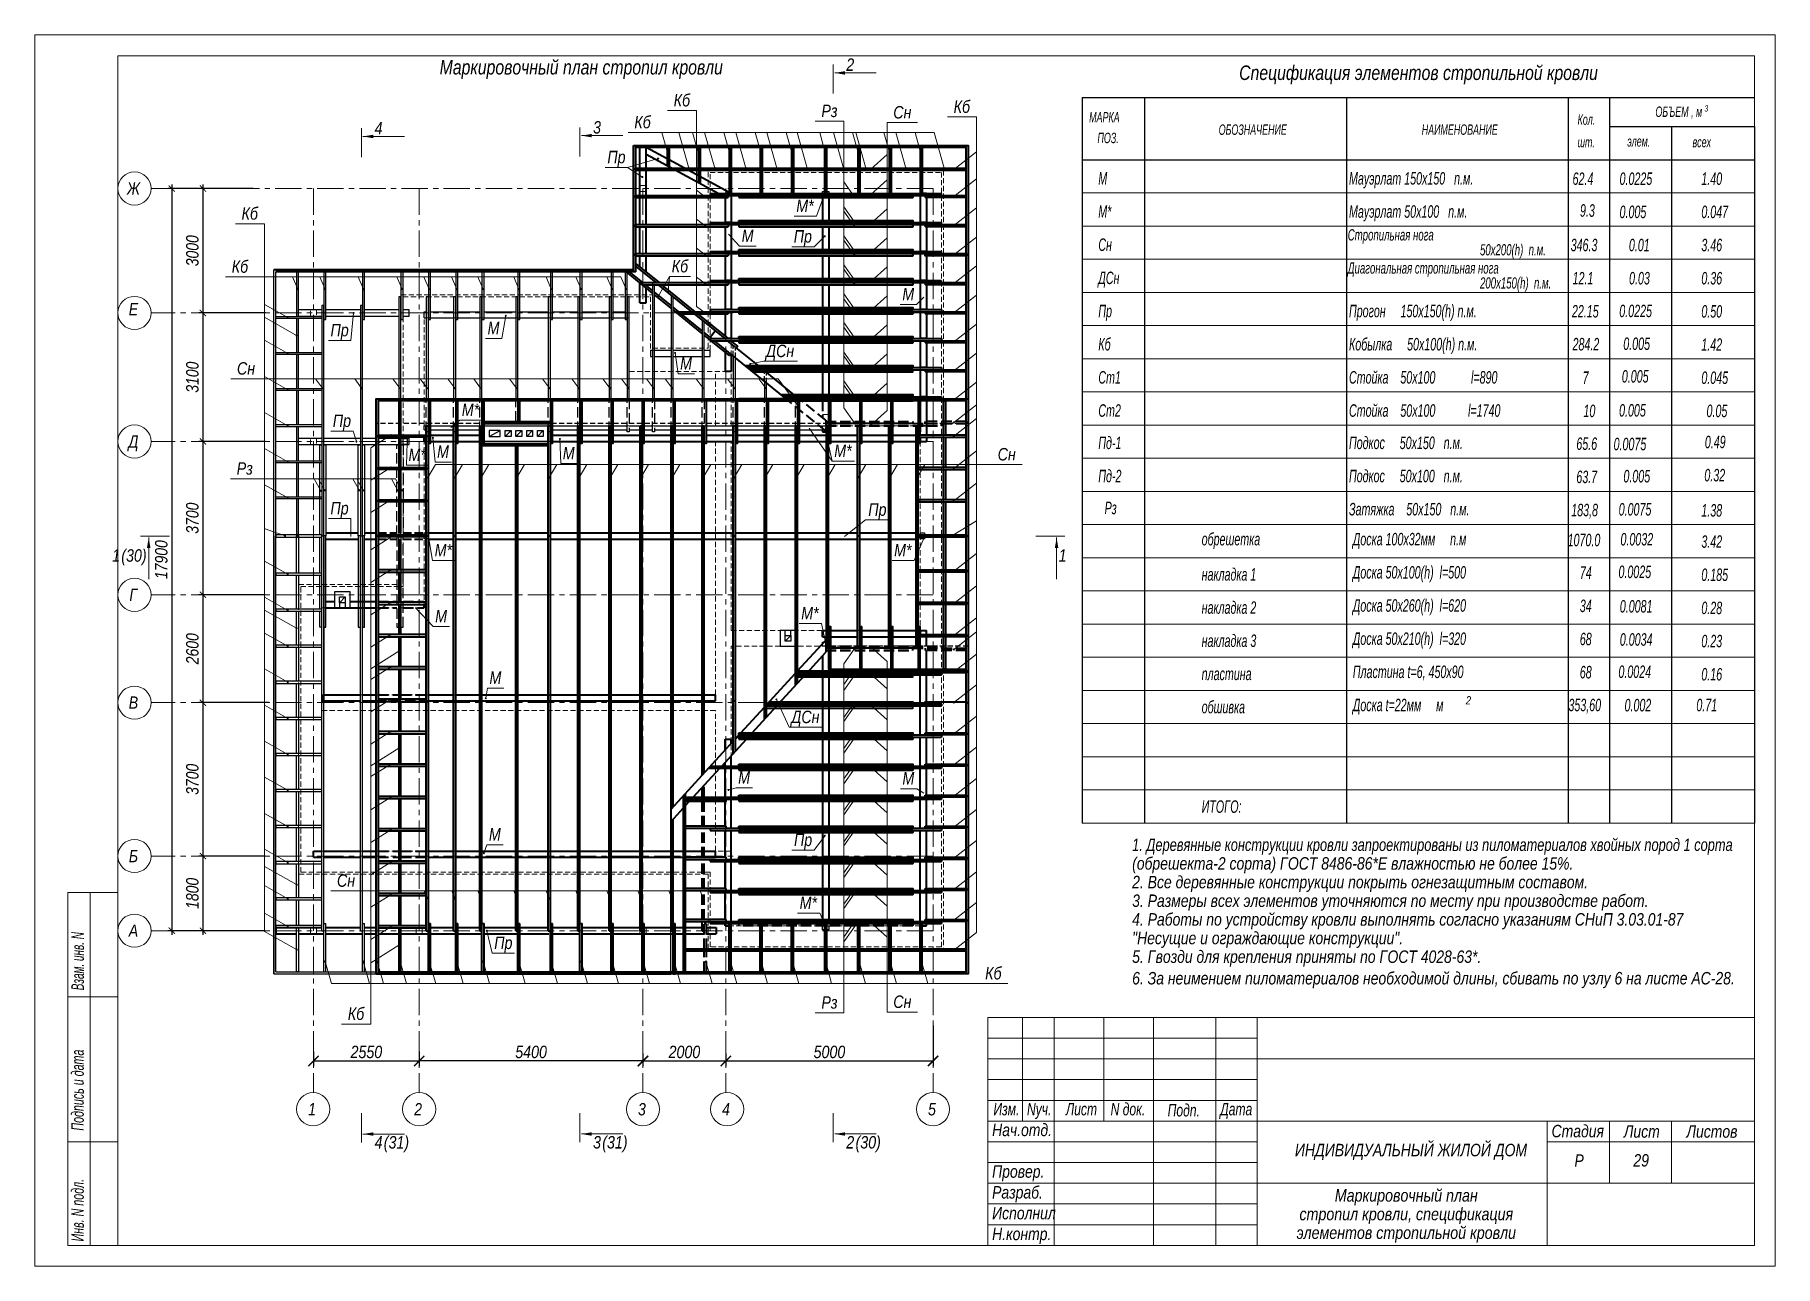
# Model space of a CAD drawing. Header units: millimetres. Extents: x 1582001 to 3303937, y 226471 to 491235.
# Drawn here: x 1792001 to 1834000, y 291255 to 320955 of the extents above; entities that cross this region are included whole.
import ezdxf
from ezdxf.enums import TextEntityAlignment as Align

# ---------------------------------------------------------------- set-up
doc = ezdxf.new("R2010")
doc.units = ezdxf.units.MM
for name, pattern in [('CENTER', [50.8, 31.75, -6.35, 6.35, -6.35]), ('gost5', [7, 5, -2, 0]), ('HIDDEN', [0.375, 0.25, -0.125])]:
    doc.linetypes.add(name, pattern=pattern)
doc.layers.get('Defpoints').update_dxf_attribs({"color": 255, "lineweight": 30})
doc.layers.add('Spezifikazia', color=250, linetype='Continuous')
for name, color, linetype, lineweight in [('Кровля', 232, 'Continuous', 25), ('Оси', 251, 'CENTER', 9), ('Основная', 250, 'Continuous', 40), ('Перегородки', 202, 'Continuous', 30), ('Пунктир', 253, 'HIDDEN', 18), ('Размеры', 7, 'Continuous', 18), ('Стены', 244, 'Continuous', 30), ('Стены несущие', 7, 'Continuous', 40), ('Утеплитель', 145, 'Continuous', 9)]:
    doc.layers.add(name, color=color, linetype=linetype, lineweight=lineweight)
doc.styles.add('GOST 2.304', font='ARIALNI.TTF', dxfattribs={"width": 0.98, "height": 300})
doc.styles.get("Standard").update_dxf_attribs({"font": 'ARIALNI.TTF', "height": 300})
doc.styles.add('style', font='ARIALNI.TTF', dxfattribs={"width": 0.98, "height": 300})
doc.styles.add('STYLE1', font='ARIALNI.TTF', dxfattribs={"height": 300})
doc.styles.add('Текст', font='ARIALNI.TTF')
doc.dimstyles.new('ISO-25', dxfattribs={"dimscale": 100, "dimtxt": 2.5, "dimasz": 2.5, "dimexe": 1.25, "dimexo": 0.625, "dimtad": 1, "dimdec": 0, "dimtxsty": 'Standard', "dimblk": 'ARCHTICK', "dimcen": 2.5, "dimadec": 0, "dimazin": 0, "dimtfac": 1, "dimtdec": 0, "dimtmove": 0, "dimatfit": 3, "dimfxl": 0, "dimarcsym": 0})
doc.dimstyles.new('М100', dxfattribs={"dimtxt": 600, "dimasz": 150, "dimexe": 100, "dimexo": 200, "dimgap": 100, "dimtad": 1, "dimdec": 0, "dimtxsty": 'style', "dimblk": 'ARCHTICK', "dimcen": 150, "dimdle": 100, "dimclrt": 256, "dimadec": 0, "dimazin": 0, "dimtfac": 1, "dimtdec": 0, "dimtmove": 1, "dimatfit": 3, "dimldrblk": 'NONE', "dimfxl": 0, "dimarcsym": 0})

msp = doc.modelspace()

# ---------------------------------------------------------------- texts
at = {"layer": 'Spezifikazia', "ltscale": 500, "style": 'STYLE1', "width": 0.95}
for s, p in [('Маркировочный план стропил кровли', (1801770.8, 319998.7)), ('Спецификация элементов стропильной кровли', (1821064.6, 319865.6))]:
    msp.add_text(s, height=350, dxfattribs=at).set_placement(p)
at = {"layer": 'Spezifikazia', "style": 'STYLE1'}
for s, height, width, p in [('ОБЪЕМ , м', 250, 0.75, (1831109.3, 318975.9)), ('3', 150, 0.75, (1832292.6, 319105.1)), ('МАРКА', 250, 0.75, (1817445.1, 318843.1)), ('ОБОЗНАЧЕНИЕ', 250, 0.75, (1820570.4, 318543.1)), ('НАИМЕНОВАНИЕ', 250, 0.75, (1825470.5, 318543.1)), ('Кол.', 250, 0.75, (1829232, 318787)), ('ПОЗ.', 250, 0.75, (1817645.1, 318343.1)), ('шт.', 250, 0.75, (1829232, 318242.7)), ('элем.', 250, 0.75, (1830432.8, 318261.2)), ('всех', 250, 0.75, (1832005.5, 318243.8)), ('М', 300, 0.75, (1817666.1, 317343.1)), ('Мауэрлат 150х150   п.м.', 300, 0.75, (1823715.8, 317343.1)), ('М*', 300, 0.75, (1817666.1, 316543.1)), ('Мауэрлат 50х100   п.м.', 300, 0.75, (1823715.8, 316543.1)), ('Стропильная нога', 270, 0.75, (1823685.9, 315995.1)), ('Сн', 300, 0.75, (1817666.1, 315743.1)), ('50х200(h)  п.м.', 270, 0.75, (1826877.1, 315635.6)), ('Диагональная стропильная нога', 270, 0.75, (1823685.9, 315195.1)), ('ДСн', 300, 0.75, (1817666.1, 314943.1)), ('200х150(h)  п.м.', 270, 0.75, (1826877.1, 314835.6)), ('Пр', 300, 0.75, (1817666.1, 314143.1)), ('Прогон     150х150(h) п.м.', 300, 0.75, (1823715.8, 314143.1)), ('Кб', 300, 0.75, (1817666.1, 313343.1)), ('Кобылка     50х100(h) п.м.', 300, 0.75, (1823715.8, 313343.1)), ('Ст1', 300, 0.75, (1817666.1, 312543.1)), ('Стойка    50х100            l=890', 300, 0.75, (1823715.8, 312543.1)), ('Стойка    50х100           l=1740', 300, 0.75, (1823715.8, 311743.1)), ('Ст2', 300, 0.75, (1817666.1, 311743.1)), ('Пд-1', 300, 0.75, (1817666.1, 310963.9)), ('Подкос     50х150   п.м.   ', 300, 0.75, (1823715.8, 310963.9)), ('Пд-2', 300, 0.75, (1817666.1, 310163.9)), ('Подкос     50х100   п.м.   ', 300, 0.75, (1823715.8, 310163.9)), ('Рз', 300, 0.75, (1817817.7, 309394.2)), ('Затяжка    50х150   п.м.   ', 300, 0.75, (1823715.8, 309363.9)), ('обрешетка', 300, 0.75, (1820159.9, 308640.9)), ('Доска 100х32мм     п.м    ', 300, 0.75, (1823807.6, 308640.9)), ('накладка 1', 300, 0.75, (1820159.9, 307790.9)), ('Доска 50х100(h)  l=500', 300, 0.75, (1823807.6, 307840.9)), ('накладка 2', 300, 0.75, (1820159.9, 306990.9)), ('Доска 50х260(h)  l=620', 300, 0.75, (1823807.6, 307040.9)), ('накладка 3', 300, 0.75, (1820159.9, 306190.9)), ('Доска 50х210(h)  l=320', 300, 0.75, (1823807.6, 306240.9)), ('пластина', 300, 0.75, (1820159.9, 305390.9)), ('Пластина t=6, 450х90', 300, 0.75, (1823807.6, 305440.9)), ('Доска t=22мм     м', 300, 0.75, (1823807.6, 304640.9)), ('обшивка', 300, 0.75, (1820159.9, 304590.9)), ('ИТОГО:', 300, 0.75, (1820159.9, 302190.9)), ('1. Деревянные конструкции кровли запроектированы из пиломатериалов хвойных пород 1 сорта ', 300, 0.9, (1818482.4, 301270)), ('(обрешекта-2 сорта) ГОСТ 8486-86*Е влажностью не более 15%%%.', 300, 0.98, (1818482.4, 300820)), ('2. Все деревянные конструкции покрыть огнезащитным составом.', 300, 0.98, (1818482.4, 300370)), ('3. Размеры всех элементов уточняются по месту при производстве работ.', 300, 0.98, (1818482.4, 299920)), ('4. Работы по устройству кровли выполнять согласно указаниям СНиП 3.03.01-87 ', 300, 0.98, (1818482.4, 299470)), ('"Несущие и ограждающие конструкции".', 300, 0.98, (1818482.4, 299020)), ('5. Гвозди для крепления приняты по ГОСТ 4028-63*.', 300, 0.98, (1818482.4, 298570)), ('6. За неимением пиломатериалов необходимой длины, сбивать по узлу 6 на листе АС-28.', 300, 0.98, (1818482.4, 298050.8))]:
    msp.add_text(s, height=height, dxfattribs=dict(at, width=width)).set_placement(p)
at = {"layer": 'Spezifikazia', "color": 0, "style": 'STYLE1', "width": 0.75}
for s, p in [('62.4', (1829111, 317334.7)), ('0.0225', (1830245, 317334.7)), ('1.40', (1832218.7, 317334.7)), ('9.3', (1829289.7, 316567.6)), ('0.005', (1830245, 316534.7)), ('0.047', (1832218.7, 316534.7)), ('346.3', (1829065.1, 315734.7)), ('0.01', (1830470.8, 315734.7)), ('3.46', (1832218.7, 315734.7)), ('12.1', (1829111, 314934.7)), ('0.03', (1830474.3, 314934.7)), ('0.36', (1832218.7, 314934.7)), ('22.15', (1829095.2, 314137.6)), ('0.0225', (1830238.7, 314145.7)), ('0.50', (1832218.7, 314134.7)), ('284.2', (1829110.1, 313343.1)), ('0.005', (1830335, 313354.1)), ('1.42', (1832218.7, 313334.7)), ('7', (1829353, 312534.7)), ('0.005', (1830299.8, 312567.7)), ('0.045', (1832218.7, 312534.7)), ('10', (1829373.9, 311734.7)), ('0.005', (1830233.4, 311748.6)), ('0.05', (1832343.7, 311734.7)), ('65.6', (1829202, 310943.1)), ('0.0075', (1830101.4, 310934.7)), ('0.49', (1832303.2, 310984.5)), ('63.7', (1829202, 310143.1)), ('0.005', (1830338.1, 310159.6)), ('0.32', (1832290.8, 310184.5)), ('183,8', (1829079.1, 309343.1)), ('0.0075', (1830224, 309360.5)), ('1.38', (1832218.7, 309334.7)), ('1070.0', (1828991.8, 308620.2)), ('0.0032', (1830266.6, 308638.6)), ('3.42', (1832218.7, 308582.5)), ('74', (1829285.4, 307832.5)), ('0.0025', (1830218.5, 307852)), ('0.185', (1832218.7, 307782.5)), ('34', (1829285.4, 307032.5)), ('0.0081', (1830251.3, 307020.9)), ('0.28', (1832218.7, 306982.5)), ('68', (1829285.4, 306232.5)), ('0.0034', (1830251.3, 306220.9)), ('0.23', (1832218.7, 306182.5)), ('68', (1829285.4, 305432.5)), ('0.0024', (1830217.6, 305443)), ('0.16', (1832218.7, 305382.5)), ('353,60', (1829010.3, 304640.9)), ('0.002', (1830365.6, 304636.6)), ('0.71', (1832098.1, 304640.3))]:
    msp.add_text(s, height=300, dxfattribs=at).set_placement(p)
at = {"layer": 'Spezifikazia', "lineweight": 18, "ltscale": 500, "style": 'STYLE1'}
for s, width, p in [('Взам. инв. N', 0.7, (1793184.5, 297910.5)), ('Подпись и дата', 0.75, (1793181.7, 294524.9)), ('Инв. N подл.', 0.75, (1793181.7, 291851.5))]:
    msp.add_text(s, height=300, rotation=90, dxfattribs=dict(at, width=width)).set_placement(p)
for s, width, p in [('Изм.', 0.85, (1815134.6, 294893.1)), ('Nуч.', 0.85, (1815944.1, 294893.1)), ('Лист', 0.85, (1816883.5, 294893.1)), ('N док.', 0.85, (1817962.8, 294893.1)), ('Подп.', 0.85, (1819338.9, 294866.2)), ('Дата', 0.85, (1820607.1, 294893.1)), ('Нач.отд.', 0.98, (1815102.7, 294391.5)), ('Стадия', 0.98, (1828604, 294363.2)), ('Лист', 0.98, (1830347.7, 294354.3)), ('Листов', 0.98, (1831858.7, 294354.3)), ('ИНДИВИДУАЛЬНЫЙ ЖИЛОЙ ДОМ', 0.98, (1822410.3, 293906.3)), ('Провер.', 0.98, (1815102.7, 293388.1)), ('Р', 0.98, (1829156.4, 293652.3)), ('29', 0.98, (1830579.7, 293658.4)), ('Разраб.', 0.98, (1815102.7, 292886.5)), ('Исполнил', 0.98, (1815102.7, 292384.8)), ('Н.контр.', 0.98, (1815102.7, 291883.2))]:
    msp.add_text(s, height=300, dxfattribs=dict(at, width=width)).set_placement(p)
at = {"layer": 'Spezifikazia', "lineweight": 18, "ltscale": 500, "insert": (1825098.1, 293112.5), "char_height": 300, "width": 12867.82, "attachment_point": 2, "line_spacing_factor": 0.9, "style": 'STYLE1'}
msp.add_mtext('Маркировочный план \\Pстропил кровли, спецификация \\Pэлементов стропильной кровли', dxfattribs=at)
at = {"layer": 'Оси', "linetype": 'Continuous', "ltscale": 100, "style": 'GOST 2.304'}
for s, p in [('Ж', (1794380.9, 317247.4)), ('Е', (1794380.9, 314337.4)), ('Д', (1794380.9, 311147.4)), ('Г', (1794380.9, 307447.4)), ('В', (1794380.9, 304847.4)), ('Б', (1794380.9, 301147.4)), ('А', (1794380.9, 299347.4)), ('1', (1798690.9, 295041.3)), ('2', (1801250.9, 295041.3)), ('3', (1806650.9, 295041.3)), ('4', (1808680.9, 295041.3)), ('5', (1813650.9, 295041.3))]:
    msp.add_text(s, height=297.2, dxfattribs=at).set_placement(p, align=Align.MIDDLE_CENTER)
at = {"layer": 'Размеры', "linetype": 'Continuous', "ltscale": 100}
for s, p in [('2', (1811583.5, 320086.3)), ('Кб', (1807418.1, 319228.2)), ('Рз', (1810983, 318971.3)), ('Сн', (1812718.4, 318936.8)), ('Кб', (1814174.6, 319073.4)), ('4', (1800200.6, 318553.4)), ('3', (1805472.3, 318573.7)), ('Кб', (1806468.7, 318700.8)), ('Кб', (1796990.3, 316497)), ('Кб', (1796752.8, 315215.8)), ('Сн', (1796879.6, 312759.3)), ('Сн', (1815237.1, 310689)), ('Рз', (1796872.5, 310346.9)), ('1', (1793866.8, 308246.8)), ('(30)', (1794087.9, 308246.8)), ('1', (1816708.7, 308246.8)), ('Сн', (1799292.8, 300406.5)), ('Кб', (1814934.6, 298171.9)), ('Сн', (1812718.4, 297483.6)), ('Кб', (1799554.7, 297195)), ('Рз', (1810983, 297466.6)), ('4', (1800200.6, 294091.8)), ('(31)', (1800421.7, 294091.8)), ('3', (1805472.3, 294093.3)), ('(31)', (1805693.8, 294093.3)), ('2', (1811583.5, 294093.3)), ('(30)', (1811806.6, 294093.3))]:
    msp.add_text(s, height=300, dxfattribs=at).set_placement(p)
at = {"layer": 'Размеры', "linetype": 'Continuous', "ltscale": 100, "style": 'Текст'}
for s, p in [('Пр', (1805818.2, 317857.6)), ('М', (1809060, 315958)), ('Пр', (1810315.7, 315943.5)), ('Кб', (1807370.7, 315225.7)), ('М', (1812935.8, 314550.1)), ('Пр', (1799136.9, 313683)), ('М', (1802927.8, 313733.9)), ('ДСн', (1809647.4, 313181.2)), ('М', (1807573.9, 312880.4)), ('Пр', (1799192.1, 311496.1)), ('М', (1801708.8, 310750.9)), ('М', (1804741.4, 310713.1)), ('М', (1802972.8, 305299.1)), ('ДСн', (1810257.8, 304352.9)), ('М', (1808974.4, 302890.5)), ('М', (1812938.3, 302872)), ('М', (1802960, 301521.7)), ('Пр', (1810322.2, 301388.6)), ('Пр', (1803088.3, 298904.7))]:
    msp.add_text(s, height=300, dxfattribs=at).set_placement(p)
at = {"layer": 'Размеры', "ltscale": 100, "style": 'Текст'}
for s, p in [('М*', (1810377.3, 316678.8)), ('М*', (1802305.5, 311762.5)), ('М*', (1801018.3, 310672)), ('М*', (1811293.5, 310769.4)), ('Пр', (1799135, 309386.6)), ('М*', (1801650, 308374.2)), ('М*', (1812738.2, 308374.2)), ('М', (1801663.2, 306783.5)), ('М*', (1810495.6, 306853.5)), ('М*', (1810458.3, 299870.9))]:
    msp.add_text(s, height=300, dxfattribs=at).set_placement(p)
at = {"layer": 'Размеры', "linetype": 'Continuous', "ltscale": 100, "insert": (1812115.1, 309652.9), "char_height": 300, "width": 513.029, "attachment_point": 1, "style": 'STYLE1'}
msp.add_mtext('\\fArial Narrow|b0|i1|c1|p0;\\W1.0000000000;\\T1.0000000000;\\o\\lПр', dxfattribs=at)
at = {"layer": 'Размеры', "ltscale": 50, "insert": (1826534, 305004.4), "char_height": 200, "width": 589.669, "attachment_point": 1, "style": 'STYLE1'}
msp.add_mtext('2', dxfattribs=at)

# ---------------------------------------------------------------- blocks, each defined once
blk = doc.blocks.new('_ArchTick')
at = {"color": 0, "linetype": 'ByBlock', "const_width": 0.15}
blk.add_lwpolyline([(-0.5, -0.5), (0.5, 0.5)], dxfattribs=at)
blk = doc.blocks.new('*D1782')
at = {"layer": 'Defpoints', "color": 0, "lineweight": -3, "transparency": 16777216}
for p in [(1797757, 307447), (1796057, 304847), (1797837, 304847)]:
    blk.add_point(p, dxfattribs=at)
at = {"layer": 'Размеры', "color": 0, "lineweight": -2, "transparency": 16777216}
for p, q in [((1797557, 307447), (1795957, 307447)), ((1796057, 307547), (1796057, 304747)), ((1797637, 304847), (1795957, 304847))]:
    blk.add_line(p, q, dxfattribs=at)
at = {"layer": 'Размеры', "color": 0, "lineweight": -2, "transparency": 16777216, "xscale": 150, "yscale": 150, "zscale": 150}
for p, rotation in [((1796057, 307447), 90), ((1796057, 304847), 270)]:
    blk.add_blockref('_ArchTick', p, dxfattribs=dict(at, rotation=rotation))
at = {"layer": 'Размеры', "transparency": 16777216, "insert": (1795804, 306147), "char_height": 300, "attachment_point": 5, "rotation": 90, "style": 'style'}
blk.add_mtext('2600', dxfattribs=at)
blk = doc.blocks.new('_None')
blk = doc.blocks.new('*D1783')
at = {"layer": 'Defpoints', "color": 0, "lineweight": -3, "transparency": 16777216}
for p in [(1797837, 304847), (1796057, 301147), (1797757, 301147)]:
    blk.add_point(p, dxfattribs=at)
at = {"layer": 'Размеры', "color": 0, "lineweight": -2, "transparency": 16777216}
for p, q in [((1796057, 304947), (1796057, 301047)), ((1797637, 304847), (1795957, 304847)), ((1797557, 301147), (1795957, 301147))]:
    blk.add_line(p, q, dxfattribs=at)
at = {"layer": 'Размеры', "color": 0, "lineweight": -2, "transparency": 16777216, "xscale": 150, "yscale": 150, "zscale": 150}
for p, rotation in [((1796057, 304847), 90), ((1796057, 301147), 270)]:
    blk.add_blockref('_ArchTick', p, dxfattribs=dict(at, rotation=rotation))
at = {"layer": 'Размеры', "transparency": 16777216, "insert": (1795804, 302997), "char_height": 300, "attachment_point": 5, "rotation": 90, "style": 'style'}
blk.add_mtext('3700', dxfattribs=at)
blk = doc.blocks.new('*D1784')
at = {"layer": 'Defpoints', "color": 0, "lineweight": -3, "transparency": 16777216}
for p in [(1797757, 301147), (1796057, 299347), (1797757, 299347)]:
    blk.add_point(p, dxfattribs=at)
at = {"layer": 'Размеры', "color": 0, "lineweight": -2, "transparency": 16777216}
for p, q in [((1797557, 301147), (1795957, 301147)), ((1796057, 301247), (1796057, 299247)), ((1797557, 299347), (1795957, 299347))]:
    blk.add_line(p, q, dxfattribs=at)
at = {"layer": 'Размеры', "color": 0, "lineweight": -2, "transparency": 16777216, "xscale": 150, "yscale": 150, "zscale": 150}
for p, rotation in [((1796057, 301147), 90), ((1796057, 299347), 270)]:
    blk.add_blockref('_ArchTick', p, dxfattribs=dict(at, rotation=rotation))
at = {"layer": 'Размеры', "transparency": 16777216, "insert": (1795804, 300247), "char_height": 300, "attachment_point": 5, "rotation": 90, "style": 'style'}
blk.add_mtext('1800', dxfattribs=at)
blk = doc.blocks.new('*D1785')
at = {"layer": 'Defpoints', "color": 0, "lineweight": -3, "transparency": 16777216}
for p in [(1797767, 314247), (1796057, 311147), (1797767, 311147)]:
    blk.add_point(p, dxfattribs=at)
at = {"layer": 'Размеры', "color": 0, "lineweight": -2, "transparency": 16777216}
for p, q in [((1797567, 314247), (1795957, 314247)), ((1796057, 314347), (1796057, 311047)), ((1797567, 311147), (1795957, 311147))]:
    blk.add_line(p, q, dxfattribs=at)
at = {"layer": 'Размеры', "color": 0, "lineweight": -2, "transparency": 16777216, "xscale": 150, "yscale": 150, "zscale": 150}
for p, rotation in [((1796057, 314247), 90), ((1796057, 311147), 270)]:
    blk.add_blockref('_ArchTick', p, dxfattribs=dict(at, rotation=rotation))
at = {"layer": 'Размеры', "transparency": 16777216, "insert": (1795804, 312697), "char_height": 300, "attachment_point": 5, "rotation": 90, "style": 'style'}
blk.add_mtext('3100', dxfattribs=at)
blk = doc.blocks.new('*D1786')
at = {"layer": 'Defpoints', "color": 0, "lineweight": -3, "transparency": 16777216}
for p in [(1797767, 311147), (1796057, 307447), (1797757, 307447)]:
    blk.add_point(p, dxfattribs=at)
at = {"layer": 'Размеры', "color": 0, "lineweight": -2, "transparency": 16777216}
for p, q in [((1796057, 311247), (1796057, 307347)), ((1797567, 311147), (1795957, 311147)), ((1797557, 307447), (1795957, 307447))]:
    blk.add_line(p, q, dxfattribs=at)
at = {"layer": 'Размеры', "color": 0, "lineweight": -2, "transparency": 16777216, "xscale": 150, "yscale": 150, "zscale": 150}
for p, rotation in [((1796057, 311147), 90), ((1796057, 307447), 270)]:
    blk.add_blockref('_ArchTick', p, dxfattribs=dict(at, rotation=rotation))
at = {"layer": 'Размеры', "transparency": 16777216, "insert": (1795804, 309297), "char_height": 300, "attachment_point": 5, "rotation": 90, "style": 'style'}
blk.add_mtext('3700', dxfattribs=at)
blk = doc.blocks.new('*D1787')
at = {"layer": 'Defpoints', "color": 0, "lineweight": -3, "transparency": 16777216}
for p in [(1797467, 317247), (1796057, 314247), (1797767, 314247)]:
    blk.add_point(p, dxfattribs=at)
at = {"layer": 'Размеры', "color": 0, "lineweight": -2, "transparency": 16777216}
for p, q in [((1797267, 317247), (1795957, 317247)), ((1796057, 317347), (1796057, 314147)), ((1797567, 314247), (1795957, 314247))]:
    blk.add_line(p, q, dxfattribs=at)
at = {"layer": 'Размеры', "color": 0, "lineweight": -2, "transparency": 16777216, "xscale": 150, "yscale": 150, "zscale": 150}
for p, rotation in [((1796057, 317247), 90), ((1796057, 314247), 270)]:
    blk.add_blockref('_ArchTick', p, dxfattribs=dict(at, rotation=rotation))
at = {"layer": 'Размеры', "transparency": 16777216, "insert": (1795804, 315747), "char_height": 300, "attachment_point": 5, "rotation": 90, "style": 'style'}
blk.add_mtext('3000', dxfattribs=at)
blk = doc.blocks.new('*D1788')
at = {"layer": 'Defpoints', "color": 0, "lineweight": -3, "transparency": 16777216}
for p in [(1797467, 317247), (1795307, 299347), (1797757, 299347)]:
    blk.add_point(p, dxfattribs=at)
at = {"layer": 'Размеры', "color": 0, "lineweight": -2, "transparency": 16777216}
for p, q in [((1797267, 317247), (1795207, 317247)), ((1795307, 317347), (1795307, 299247)), ((1797557, 299347), (1795207, 299347))]:
    blk.add_line(p, q, dxfattribs=at)
at = {"layer": 'Размеры', "color": 0, "lineweight": -2, "transparency": 16777216, "xscale": 150, "yscale": 150, "zscale": 150}
for p, rotation in [((1795307, 317247), 90), ((1795307, 299347), 270)]:
    blk.add_blockref('_ArchTick', p, dxfattribs=dict(at, rotation=rotation))
at = {"layer": 'Размеры', "transparency": 16777216, "insert": (1795054, 308297), "char_height": 300, "attachment_point": 5, "rotation": 90, "style": 'style'}
blk.add_mtext('17900', dxfattribs=at)
blk = doc.blocks.new('*D1789')
at = {"layer": 'Defpoints', "color": 0, "lineweight": -3, "ltscale": 100, "transparency": 16777216}
for p in [(1806677, 296450), (1808677, 296450), (1808677, 296205)]:
    blk.add_point(p, dxfattribs=at)
at = {"layer": 'Размеры', "color": 0, "lineweight": -2, "ltscale": 100, "transparency": 16777216}
for p, q in [((1806677, 296388), (1806677, 296080)), ((1806677, 296205), (1808677, 296205)), ((1808677, 296388), (1808677, 296080))]:
    blk.add_line(p, q, dxfattribs=at)
at = {"layer": 'Размеры', "color": 0, "lineweight": -2, "ltscale": 100, "transparency": 16777216, "xscale": 250, "yscale": 250, "zscale": 250, "rotation": 180}
blk.add_blockref('_ArchTick', (1806677, 296205), dxfattribs=at)
at = {"layer": 'Размеры', "color": 0, "lineweight": -2, "ltscale": 100, "transparency": 16777216, "xscale": 250, "yscale": 250, "zscale": 250}
blk.add_blockref('_ArchTick', (1808677, 296205), dxfattribs=at)
at = {"layer": 'Размеры', "color": 0, "ltscale": 100, "transparency": 16777216, "insert": (1807677, 296421), "char_height": 300, "attachment_point": 5}
blk.add_mtext('2000', dxfattribs=at)
blk = doc.blocks.new('*D1790')
at = {"layer": 'Defpoints', "color": 0, "lineweight": -3, "ltscale": 100, "transparency": 16777216}
for p in [(1813677, 297127), (1808677, 296388), (1813677, 296205)]:
    blk.add_point(p, dxfattribs=at)
at = {"layer": 'Размеры', "color": 0, "lineweight": -2, "ltscale": 100, "transparency": 16777216}
for p, q in [((1813677, 297064), (1813677, 296080)), ((1808677, 296325), (1808677, 296080)), ((1808677, 296205), (1813677, 296205))]:
    blk.add_line(p, q, dxfattribs=at)
at = {"layer": 'Размеры', "color": 0, "lineweight": -2, "ltscale": 100, "transparency": 16777216, "xscale": 250, "yscale": 250, "zscale": 250, "rotation": 180}
blk.add_blockref('_ArchTick', (1808677, 296205), dxfattribs=at)
at = {"layer": 'Размеры', "color": 0, "lineweight": -2, "ltscale": 100, "transparency": 16777216, "xscale": 250, "yscale": 250, "zscale": 250}
blk.add_blockref('_ArchTick', (1813677, 296205), dxfattribs=at)
at = {"layer": 'Размеры', "color": 0, "ltscale": 100, "transparency": 16777216, "insert": (1811177, 296421), "char_height": 300, "attachment_point": 5}
blk.add_mtext('5000', dxfattribs=at)
blk = doc.blocks.new('*D1791')
at = {"layer": 'Defpoints', "color": 0, "lineweight": -3, "ltscale": 100, "transparency": 16777216}
for p in [(1801277, 296450), (1801277, 296205), (1806677, 296450)]:
    blk.add_point(p, dxfattribs=at)
at = {"layer": 'Размеры', "color": 0, "lineweight": -2, "ltscale": 100, "transparency": 16777216}
for p, q in [((1801277, 296388), (1801277, 296080)), ((1806677, 296205), (1801277, 296205)), ((1806677, 296388), (1806677, 296080))]:
    blk.add_line(p, q, dxfattribs=at)
at = {"layer": 'Размеры', "color": 0, "lineweight": -2, "ltscale": 100, "transparency": 16777216, "xscale": 250, "yscale": 250, "zscale": 250, "rotation": 180}
blk.add_blockref('_ArchTick', (1801277, 296205), dxfattribs=at)
at = {"layer": 'Размеры', "color": 0, "lineweight": -2, "ltscale": 100, "transparency": 16777216, "xscale": 250, "yscale": 250, "zscale": 250}
blk.add_blockref('_ArchTick', (1806677, 296205), dxfattribs=at)
at = {"layer": 'Размеры', "color": 0, "ltscale": 100, "transparency": 16777216, "insert": (1803977, 296421), "char_height": 300, "attachment_point": 5}
blk.add_mtext('5400', dxfattribs=at)
blk = doc.blocks.new('*D1792')
at = {"layer": 'Defpoints', "color": 0, "lineweight": -3, "ltscale": 100, "transparency": 16777216}
for p in [(1798727, 296497), (1801277, 296497), (1801277, 296205)]:
    blk.add_point(p, dxfattribs=at)
at = {"layer": 'Размеры', "color": 0, "lineweight": -2, "ltscale": 100, "transparency": 16777216}
for p, q in [((1798727, 296435), (1798727, 296080)), ((1798727, 296205), (1801277, 296205)), ((1801277, 296435), (1801277, 296080))]:
    blk.add_line(p, q, dxfattribs=at)
at = {"layer": 'Размеры', "color": 0, "lineweight": -2, "ltscale": 100, "transparency": 16777216, "xscale": 250, "yscale": 250, "zscale": 250, "rotation": 180}
blk.add_blockref('_ArchTick', (1798727, 296205), dxfattribs=at)
at = {"layer": 'Размеры', "color": 0, "lineweight": -2, "ltscale": 100, "transparency": 16777216, "xscale": 250, "yscale": 250, "zscale": 250}
blk.add_blockref('_ArchTick', (1801277, 296205), dxfattribs=at)
at = {"layer": 'Размеры', "color": 0, "ltscale": 100, "transparency": 16777216, "insert": (1800002, 296421), "char_height": 300, "attachment_point": 5}
blk.add_mtext('2550', dxfattribs=at)

# ---------------------------------------------------------------- dimensions: what is measured, and where the dimension line sits
at = {"layer": 'Размеры'}
for base, p1, p2, picture, middle in [((1795307.3, 299347.4), (1797467.3, 317247.4), (1797757.3, 299347.4), '*D1788', (1795054.1, 308297.4)), ((1796057.3, 314247.4), (1797467.3, 317247.4), (1797767.3, 314247.4), '*D1787', (1795804.1, 315747.4)), ((1796057.3, 311147.4), (1797767.3, 314247.4), (1797767.3, 311147.4), '*D1785', (1795804.1, 312697.4)), ((1796057.3, 307447.4), (1797767.3, 311147.4), (1797757.3, 307447.4), '*D1786', (1795804.1, 309297.4)), ((1796057.3, 304847.4), (1797757.3, 307447.4), (1797837.3, 304847.4), '*D1782', (1795804.1, 306147.4)), ((1796057.3, 301147.4), (1797837.3, 304847.4), (1797757.3, 301147.4), '*D1783', (1795804.1, 302997.4)), ((1796057.3, 299347.4), (1797757.3, 301147.4), (1797757.3, 299347.4), '*D1784', (1795804.1, 300247.4))]:
    dim = msp.add_linear_dim(base=base, p1=p1, p2=p2, angle=90, dimstyle='М100', override={"dimtxt": 250, "dimlfac": 1, "dimtxsty": 'style', "dimblk1": 'ArchTick', "dimblk2": 'ArchTick', "dimsah": 1, "dimtolj": 0}, dxfattribs=at)
    dim.commit()
    dim.dimension.update_dxf_attribs({"geometry": picture, "text_midpoint": middle})
at = {"layer": 'Размеры', "ltscale": 100}
for base, p1, p2, override, picture, middle in [((1813677.3, 296204.9), (1808677.3, 296387.9), (1813677.3, 297126.9), {"dimscale": 100, "dimlfac": 1, "dimtxsty": 'Standard', "dimblk1": 'ArchTick', "dimblk2": 'ArchTick', "dimsah": 1, "dimtmove": 0, "dimtolj": 0}, '*D1790', (1811177.3, 296420.5)), ((1801277.3, 296204.9), (1798727.3, 296497.4), (1801277.3, 296497.4), {"dimscale": 100}, '*D1792', (1800002.3, 296420.5)), ((1801277.3, 296204.9), (1806677.3, 296450.4), (1801277.3, 296450.4), {"dimscale": 100, "dimlfac": 1, "dimtxsty": 'Standard', "dimblk1": 'ArchTick', "dimblk2": 'ArchTick', "dimsah": 1, "dimtmove": 0, "dimtolj": 0}, '*D1791', (1803977.3, 296420.5)), ((1808677.3, 296204.9), (1806677.3, 296450.4), (1808677.3, 296450.4), {"dimscale": 100, "dimlfac": 1, "dimtxsty": 'Standard', "dimblk1": 'ArchTick', "dimblk2": 'ArchTick', "dimsah": 1, "dimtmove": 0, "dimtolj": 0}, '*D1789', (1807677.3, 296420.5))]:
    dim = msp.add_linear_dim(base=base, p1=p1, p2=p2, dimstyle='ISO-25', override=override, dxfattribs=at)
    dim.commit()
    dim.dimension.update_dxf_attribs({"geometry": picture, "text_midpoint": middle})

# ---------------------------------------------------------------- hatches: boundary and pattern name
at = {"layer": 'Размеры', "ltscale": 100}
h = msp.add_hatch(color=256, dxfattribs=at)
edge = h.paths.add_edge_path()
edge.add_arc((1798040.3, 308867.9), 25, 0, 360)
h = msp.add_hatch(color=256, dxfattribs=at)
edge = h.paths.add_edge_path()
edge.add_arc((1814133.5, 308870.4), 25, 0, 360)

# ---------------------------------------------------------------- linework, layer by layer
at = {"layer": 'Spezifikazia', "ltscale": 500}
for p, q in [((1817278.5, 319443.1), (1817278.5, 301943.1)), ((1817278.5, 319443.1), (1833500.4, 319443.1)), ((1818778.5, 319443.1), (1818778.5, 301943.1)), ((1823654.4, 319443.1), (1823654.4, 301943.1)), ((1829000.4, 319443.1), (1829000.4, 301943.1)), ((1830000.4, 319443.1), (1830000.4, 301943.1)), ((1830000.4, 318743.1), (1833500.4, 318743.1)), ((1831500.4, 318743.1), (1831500.4, 301943.1)), ((1833500.4, 318743.1), (1833500.4, 301943.1)), ((1817278.5, 317943.1), (1833500.4, 317943.1))]:
    msp.add_line(p, q, dxfattribs=at)
at = {"layer": 'Spezifikazia', "lineweight": 18, "ltscale": 500}
for p, q in [((1817278.5, 317143.1), (1833500.4, 317143.1)), ((1817278.5, 316343.1), (1833500.4, 316343.1)), ((1817278.5, 315543.1), (1833500.4, 315543.1)), ((1817278.5, 314743.1), (1833500.4, 314743.1)), ((1817278.5, 313943.1), (1833500.4, 313943.1)), ((1817278.5, 313143.1), (1833500.4, 313143.1)), ((1817278.5, 312343.1), (1833500.4, 312343.1)), ((1817278.5, 311543.1), (1833500.4, 311543.1)), ((1817278.5, 310743.1), (1833500.4, 310743.1)), ((1817278.5, 309943.1), (1833500.4, 309943.1)), ((1817278.5, 309143.1), (1833500.4, 309143.1)), ((1817278.5, 308343.1), (1833500.4, 308343.1)), ((1817278.5, 307543.1), (1833500.4, 307543.1)), ((1817278.5, 306743.1), (1833500.4, 306743.1)), ((1817278.5, 305943.1), (1833500.4, 305943.1)), ((1817278.5, 305143.1), (1833500.4, 305143.1)), ((1817278.5, 304343.1), (1833500.4, 304343.1)), ((1817278.5, 303543.1), (1833500.4, 303543.1)), ((1817278.5, 302743.1), (1833500.4, 302743.1)), ((1817278.5, 301943.1), (1833500.4, 301943.1)), ((1792800.5, 291755.1), (1792800.5, 300267.3)), ((1794000.5, 300267.3), (1792800.5, 300267.3)), ((1793339.9, 291755.1), (1793339.9, 300267.3)), ((1794000.5, 297755.1), (1792800.5, 297755.1)), ((1815000.4, 297255.1), (1815000.4, 291755.1)), ((1815000.4, 297255.1), (1833500.4, 297255.1)), ((1815832.3, 297255.1), (1815832.3, 294755.1)), ((1816600.4, 297255.1), (1816600.4, 291755.1)), ((1817800.4, 297255.1), (1817800.4, 294755.1)), ((1819000.4, 297255.1), (1819000.4, 291755.1)), ((1820500.4, 297255.1), (1820500.4, 291755.1)), ((1821500.4, 297255.1), (1821500.4, 291755.1)), ((1815000.4, 296755.1), (1821500.4, 296755.1)), ((1815000.4, 296255.1), (1833500.4, 296255.1)), ((1815000.4, 295755.1), (1821500.4, 295755.1)), ((1815000.4, 295255.1), (1821500.4, 295255.1)), ((1815000.4, 294755.1), (1833500.4, 294755.1)), ((1828500.4, 294755.1), (1828500.4, 291755.1)), ((1830000.4, 294755.1), (1830000.4, 293255.1)), ((1831500.4, 294755.1), (1831500.4, 293255.1)), ((1794000.5, 294255.1), (1792800.5, 294255.1)), ((1794000.5, 294255.1), (1792800.5, 294255.1)), ((1815000.4, 294255.1), (1821500.4, 294255.1)), ((1828500.4, 294255.1), (1833500.4, 294255.1)), ((1815000.4, 293755.1), (1821500.4, 293755.1)), ((1815000.4, 293255.1), (1821500.4, 293255.1)), ((1821500.4, 293255.1), (1833500.4, 293255.1)), ((1815000.4, 292755.1), (1821500.4, 292755.1)), ((1815000.4, 292255.1), (1821500.4, 292255.1)), ((1794000.5, 291755.1), (1792800.5, 291755.1))]:
    msp.add_line(p, q, dxfattribs=at)
for points in [[(1792000.5, 320955), (1834000.4, 320955), (1834000.4, 291255.1), (1792000.5, 291255.1)], [(1794000.5, 291755.1), (1794000.5, 320444.9), (1833500.4, 320444.9), (1833500.4, 291755.1)]]:
    msp.add_lwpolyline(points, close=True, dxfattribs=at)
at = {"layer": 'Кровля', "linetype": 'HIDDEN', "ltscale": 500}
for p, q in [((1814527.3, 311577.4), (1800237.3, 311577.4)), ((1814527.3, 306207.4), (1811087.3, 306207.4))]:
    msp.add_line(p, q, dxfattribs=at)
at = {"layer": 'Кровля'}
for p, q in [((1800237.3, 308867.4), (1800237.3, 298307.4)), ((1814527.3, 305307.4), (1814527.3, 308867.4)), ((1807347.3, 298307.4), (1807347.3, 302121.2)), ((1807347.3, 298307.4), (1807347.3, 302121.2)), ((1800237.3, 298307.4), (1807347.3, 298307.4))]:
    msp.add_line(p, q, dxfattribs=at)
at = {"layer": 'Оси', "ltscale": 20}
for p, q in [((1813677.3, 317247.4), (1794807.3, 317247.4)), ((1798727.3, 317247.4), (1798727.3, 295441.3)), ((1801277.3, 317247.4), (1801277.3, 295441.3)), ((1806677.3, 317247.4), (1806677.3, 295441.3)), ((1808677.3, 317247.4), (1808677.3, 295441.3)), ((1813677.3, 317247.4), (1813677.3, 295441.3)), ((1813677.3, 314247.4), (1794807.3, 314247.4)), ((1813677.3, 311147.4), (1794807.3, 311147.4)), ((1813677.3, 307447.4), (1794807.3, 307447.4)), ((1813677.3, 304847.4), (1794807.3, 304847.4)), ((1813677.3, 301147.4), (1794807.3, 301147.4)), ((1813677.3, 299347.4), (1794807.3, 299347.4))]:
    msp.add_line(p, q, dxfattribs=at)
at = {"layer": 'Оси', "linetype": 'Continuous', "ltscale": 100}
for centre in [(1794407.3, 317247.4), (1794407.3, 317247.4), (1794407.3, 314247.4), (1794407.3, 314247.4), (1794407.3, 311147.4), (1794407.3, 311147.4), (1794407.3, 307447.4), (1794407.3, 307447.4), (1794407.3, 304847.4), (1794407.3, 304847.4), (1794407.3, 301147.4), (1794407.3, 301147.4), (1794407.3, 299347.4), (1794407.3, 299347.4), (1798717.3, 295041.3), (1798717.3, 295041.3), (1801277.3, 295041.3), (1801277.3, 295041.3), (1806677.3, 295041.3), (1806677.3, 295041.3), (1808707.3, 295041.3), (1808707.3, 295041.3), (1813677.3, 295041.3), (1813677.3, 295041.3)]:
    msp.add_circle(centre, 400, dxfattribs=at)
at = {"layer": 'Основная', "ltscale": 2.5}
for p, q in [((1806452.3, 315237.4), (1806452.3, 318287.4)), ((1806452.3, 318287.4), (1811087.3, 318287.4)), ((1806502.3, 315237.4), (1806502.3, 318287.4)), ((1807257.3, 318237.4), (1807257.3, 317794.1)), ((1807307.3, 318237.4), (1807307.3, 317767.1)), ((1808007.3, 318237.4), (1808007.3, 317389)), ((1808057.3, 318237.4), (1808057.3, 317362)), ((1808757.3, 318237.4), (1808757.3, 317127.4)), ((1808807.3, 318237.4), (1808807.3, 317127.4)), ((1809507.3, 318237.4), (1809507.3, 317127.4)), ((1809507.3, 318237.4), (1809507.3, 317127.4)), ((1809557.3, 318237.4), (1809557.3, 317127.4)), ((1810262.3, 318237.4), (1810262.3, 317127.4)), ((1810262.3, 318237.4), (1810262.3, 317127.4)), ((1810312.3, 318237.4), (1810312.3, 317127.4)), ((1811058.3, 318237.4), (1811058.3, 317127.4)), ((1811108.3, 318237.4), (1811108.3, 317127.4)), ((1811862.2, 318237.4), (1811862.3, 317127.4)), ((1811912.2, 318237.4), (1811912.3, 317127.4)), ((1811912.2, 318237.4), (1811912.3, 317127.4)), ((1812617.2, 318237.4), (1812617.3, 317127.4)), ((1812667.2, 318237.4), (1812667.3, 317127.4)), ((1812667.2, 318237.4), (1812667.3, 317127.4)), ((1813367.2, 318237.4), (1813367.3, 317127.4)), ((1813417.2, 318237.4), (1813417.3, 317127.4)), ((1806452.3, 317737.4), (1806452.3, 317687.4)), ((1806502.3, 317737.4), (1808007.3, 317737.4)), ((1806502.3, 317687.4), (1808007.3, 317687.4)), ((1808057.3, 317737.4), (1808757.3, 317737.4)), ((1808057.3, 317687.4), (1808757.3, 317687.4)), ((1808807.3, 317737.4), (1809507.3, 317737.4)), ((1808807.3, 317687.4), (1809507.3, 317687.4)), ((1809557.3, 317737.4), (1810262.3, 317737.4)), ((1809557.3, 317687.4), (1810262.3, 317687.4)), ((1810312.3, 317737.4), (1811862.2, 317737.4)), ((1810312.3, 317687.4), (1811862.2, 317687.4)), ((1811087.3, 317737.4), (1811087.3, 317687.4)), ((1811912.2, 317737.4), (1812617.2, 317737.4)), ((1811912.2, 317687.4), (1812617.2, 317687.4)), ((1812667.2, 317737.4), (1813367.2, 317737.4)), ((1812667.2, 317687.4), (1813367.2, 317687.4)), ((1813417.2, 317737.4), (1814477.3, 317737.4)), ((1813417.2, 317687.4), (1814477.3, 317687.4)), ((1814527.3, 317687.4), (1814527.3, 317637.4)), ((1808297.3, 317127.4), (1813874.5, 317127.4)), ((1808297.3, 317127.4), (1808297.3, 317077.4)), ((1811087.3, 317127.4), (1811087.3, 317077.4)), ((1813874.5, 317127.4), (1813874.5, 317077.4)), ((1806452.3, 317077.4), (1806452.3, 317027.4)), ((1806502.3, 317077.4), (1809367.3, 317077.4)), ((1806502.3, 317027.4), (1808729.7, 317027.4)), ((1808297.3, 317077.4), (1814477.3, 317077.4)), ((1808729.7, 317077.4), (1808729.7, 317027.4)), ((1808987.3, 317077.4), (1808987.3, 317027.4)), ((1813187.3, 317077.4), (1813187.3, 317027.4)), ((1813487.1, 317077.4), (1813487.1, 317027.4)), ((1814477.3, 317027.4), (1813487.1, 317027.4)), ((1814527.3, 317077.4), (1814527.3, 317027.4)), ((1806452.3, 316377.4), (1806452.3, 316327.4)), ((1806502.3, 316377.4), (1809367.3, 316377.4)), ((1806502.3, 316327.4), (1808729.7, 316327.4)), ((1808297.3, 316427.4), (1813874.5, 316427.4)), ((1808297.3, 316427.4), (1808297.3, 316377.4)), ((1808297.3, 316377.4), (1814477.3, 316377.4)), ((1808729.7, 316377.4), (1808729.7, 316327.4)), ((1808987.3, 316427.4), (1808987.3, 316477.4)), ((1808987.3, 316377.4), (1808987.3, 316327.4)), ((1811087.3, 316427.4), (1811087.3, 316377.4)), ((1813187.3, 316427.4), (1813187.3, 316477.4)), ((1813187.3, 316377.4), (1813187.3, 316327.4)), ((1813487.1, 316377.4), (1813487.1, 316327.4)), ((1814477.3, 316327.4), (1813487.1, 316327.4)), ((1813874.5, 316427.4), (1813874.5, 316377.4)), ((1814527.3, 316377.4), (1814527.3, 316327.4)), ((1806452.3, 315677.4), (1806452.3, 315627.4)), ((1806502.3, 315677.4), (1809367.3, 315677.4)), ((1806502.3, 315627.4), (1808729.7, 315627.4)), ((1808297.3, 315727.4), (1813874.5, 315727.4)), ((1808297.3, 315727.4), (1808297.3, 315677.4)), ((1808297.3, 315677.4), (1814477.3, 315677.4)), ((1808729.7, 315677.4), (1808729.7, 315627.4)), ((1808987.3, 315727.4), (1808987.3, 315777.4)), ((1808987.3, 315677.4), (1808987.3, 315627.4)), ((1811087.3, 315727.4), (1811087.3, 315677.4)), ((1813187.3, 315727.4), (1813187.3, 315777.4)), ((1813187.3, 315677.4), (1813187.3, 315627.4)), ((1813487.1, 315677.4), (1813487.1, 315627.4)), ((1814477.3, 315627.4), (1813487.1, 315627.4)), ((1813874.5, 315727.4), (1813874.5, 315677.4)), ((1814527.3, 315677.4), (1814527.3, 315627.4)), ((1806452.3, 315287.4), (1797767.3, 315287.4)), ((1806502.3, 315237.4), (1797817.3, 315237.4)), ((1808297.3, 315027.4), (1813874.5, 315027.4)), ((1808297.3, 315027.4), (1808297.3, 314977.4)), ((1808987.3, 315027.4), (1808987.3, 315077.4)), ((1811087.3, 315027.4), (1811087.3, 314977.4)), ((1813187.3, 315027.4), (1813187.3, 315077.4)), ((1813874.5, 315027.4), (1813874.5, 314977.4)), ((1806596.4, 314977.4), (1809367.3, 314977.4)), ((1806658.1, 314927.4), (1808729.7, 314927.4)), ((1808297.3, 314977.4), (1814477.3, 314977.4)), ((1808729.7, 314977.4), (1808729.7, 314927.4)), ((1808987.3, 314977.4), (1808987.3, 314927.4)), ((1813187.3, 314977.4), (1813187.3, 314927.4)), ((1813487.1, 314977.4), (1813487.1, 314927.4)), ((1814477.3, 314927.4), (1813487.1, 314927.4)), ((1814527.3, 314977.4), (1814527.3, 314927.4)), ((1807459.7, 314277.4), (1809367.3, 314277.4)), ((1807521.4, 314227.4), (1808729.7, 314227.4)), ((1808297.3, 314327.4), (1813877.3, 314327.4)), ((1808297.3, 314327.4), (1808297.3, 314277.4)), ((1808297.3, 314277.4), (1814477.3, 314277.4)), ((1808729.7, 314277.4), (1808729.7, 314227.4)), ((1808987.3, 314327.4), (1808987.3, 314377.4)), ((1808987.3, 314277.4), (1808987.3, 314227.4)), ((1811087.3, 314327.4), (1811087.3, 314277.4)), ((1813187.3, 314327.4), (1813187.3, 314377.4)), ((1813187.3, 314277.4), (1813187.3, 314227.4)), ((1813487.1, 314277.4), (1813487.1, 314227.4)), ((1814477.3, 314227.4), (1813487.1, 314227.4)), ((1813877.3, 314327.4), (1813877.3, 314277.4)), ((1814527.3, 314277.4), (1814527.3, 314227.4)), ((1814527.3, 314277.4), (1814527.3, 314227.4)), ((1808297.3, 313627.4), (1813211.6, 313627.4)), ((1808297.3, 313627.4), (1808297.3, 313577.4)), ((1808297.3, 313627.4), (1813877.3, 313627.4)), ((1808297.3, 313577.4), (1813164.3, 313577.4)), ((1808297.3, 313577.4), (1809367.3, 313577.4)), ((1808297.3, 313577.4), (1814477.3, 313577.4)), ((1808987.3, 313627.4), (1808987.3, 313677.4)), ((1808987.3, 313577.4), (1808987.3, 313527.4)), ((1811087.3, 313627.4), (1811087.3, 313577.4)), ((1813187.3, 313627.4), (1813187.3, 313677.4)), ((1813187.3, 313577.4), (1813187.3, 313527.4)), ((1813487.1, 313577.4), (1813487.1, 313527.4)), ((1814477.3, 313527.4), (1813487.1, 313527.4)), ((1813877.3, 313627.4), (1813877.3, 313577.4)), ((1814527.3, 313577.4), (1814527.3, 313527.4)), ((1814527.3, 313577.4), (1814527.3, 313527.4)), ((1814527.3, 313577.4), (1814527.3, 313527.4)), ((1809204.1, 312927.4), (1811087.3, 312927.4)), ((1809204.1, 312927.4), (1813211.6, 312927.4)), ((1809204.1, 312927.4), (1813877.3, 312927.4)), ((1811087.3, 312927.4), (1811087.3, 312877.4)), ((1813877.3, 312927.4), (1813877.3, 312877.4)), ((1809265.8, 312877.4), (1811087.3, 312877.4)), ((1809265.8, 312877.4), (1809367.3, 312877.4)), ((1809265.8, 312877.4), (1813164.3, 312877.4)), ((1809265.8, 312877.4), (1814477.3, 312877.4)), ((1813487.1, 312877.4), (1813487.1, 312827.4)), ((1814477.3, 312827.4), (1813487.1, 312827.4)), ((1814527.3, 312877.4), (1814527.3, 312827.4)), ((1814527.3, 312877.4), (1814527.3, 312827.4)), ((1814527.3, 312877.4), (1814527.3, 312827.4)), ((1808297.3, 312177.4), (1813164.3, 312177.4)), ((1808297.3, 312177.4), (1814477.3, 312177.4)), ((1810067.4, 312227.4), (1811886, 312227.4)), ((1810067.4, 312227.4), (1813211.6, 312227.4)), ((1810067.4, 312227.4), (1813877.3, 312227.4)), ((1810129.1, 312177.4), (1811838.7, 312177.4)), ((1811087.3, 312227.4), (1811087.3, 312177.4)), ((1814477.3, 312127.4), (1813487.1, 312127.4)), ((1813877.3, 312227.4), (1813877.3, 312177.4)), ((1814527.3, 312177.4), (1814527.3, 312127.4)), ((1814527.3, 312177.4), (1814527.3, 312127.4)), ((1814527.3, 312177.4), (1814527.3, 312127.4)), ((1813877.3, 311527.4), (1813877.3, 311577.4)), ((1814527.3, 311577.4), (1814527.3, 311627.4)), ((1814527.3, 311577.4), (1814527.3, 311627.4)), ((1814527.3, 311577.4), (1814527.3, 311627.4)), ((1799027.3, 308942.4), (1799807.3, 308942.4)), ((1799027.3, 308792.4), (1799807.3, 308792.4)), ((1799957.3, 308942.4), (1800237.3, 308942.4)), ((1799957.3, 308792.4), (1800237.3, 308792.4)), ((1800837.3, 308867.4), (1800787.3, 308867.4)), ((1801497.3, 308942.4), (1802107.3, 308942.4)), ((1801497.3, 308792.4), (1802107.3, 308792.4)), ((1802157.3, 308942.4), (1802742.3, 308942.4)), ((1802157.3, 308792.4), (1802742.3, 308792.4)), ((1802792.3, 308942.4), (1803607.3, 308942.4)), ((1802792.3, 308792.4), (1803607.3, 308792.4)), ((1803657.3, 308942.4), (1804392.3, 308942.4)), ((1803657.3, 308792.4), (1804392.3, 308792.4)), ((1804442.3, 308942.4), (1805107.3, 308942.4)), ((1804442.3, 308792.4), (1805107.3, 308792.4)), ((1805157.3, 308942.4), (1805857.3, 308942.4)), ((1805157.3, 308792.4), (1805857.3, 308792.4)), ((1805907.3, 308942.4), (1806607.3, 308942.4)), ((1805907.3, 308792.4), (1806607.3, 308792.4)), ((1806657.3, 308942.4), (1807357.3, 308942.4)), ((1806657.3, 308792.4), (1807357.3, 308792.4)), ((1807407.3, 308942.4), (1808107.3, 308942.4)), ((1807407.3, 308792.4), (1808107.3, 308792.4)), ((1808157.3, 308942.4), (1808857.3, 308942.4)), ((1808157.3, 308792.4), (1808857.3, 308792.4)), ((1808907.3, 308942.4), (1809607.3, 308942.4)), ((1808907.3, 308792.4), (1809607.3, 308792.4)), ((1809657.3, 308942.4), (1810357.3, 308942.4)), ((1809657.3, 308792.4), (1810357.3, 308792.4)), ((1810407.3, 308942.4), (1811107.3, 308942.4)), ((1810407.3, 308792.4), (1811107.3, 308792.4)), ((1811157.3, 308942.4), (1811857.3, 308942.4)), ((1811157.3, 308792.4), (1811857.3, 308792.4)), ((1811907.3, 308942.4), (1812607.3, 308942.4)), ((1811907.3, 308792.4), (1812607.3, 308792.4)), ((1812657.3, 308942.4), (1813267.3, 308942.4)), ((1812657.3, 308792.4), (1813267.3, 308792.4)), ((1813877.3, 306207.4), (1813877.3, 306157.4)), ((1814527.3, 306157.4), (1814527.3, 306107.4)), ((1814527.3, 306157.4), (1814527.3, 306107.4)), ((1814527.3, 306157.4), (1814527.3, 306107.4)), ((1811087.3, 305567.4), (1811087.3, 305517.4)), ((1811087.3, 304817.4), (1811087.3, 304767.4)), ((1813187.3, 304067.4), (1813187.3, 304117.4)), ((1811087.3, 304067.4), (1811087.3, 304017.4)), ((1813187.3, 304017.4), (1813187.3, 303967.4)), ((1811087.3, 303317.4), (1811087.3, 303267.4)), ((1813187.3, 303317.4), (1813187.3, 303367.4)), ((1813187.3, 303267.4), (1813187.3, 303217.4)), ((1807647.3, 302597.1), (1807647.3, 298357.4)), ((1807697.3, 302651.7), (1807697.3, 298357.4)), ((1811087.3, 302567.4), (1811087.3, 302517.4)), ((1813187.3, 302567.4), (1813187.3, 302617.4)), ((1813187.3, 302517.4), (1813187.3, 302467.4)), ((1811087.3, 301817.4), (1811087.3, 301767.4)), ((1813187.3, 301817.4), (1813187.3, 301867.4)), ((1813187.3, 301767.4), (1813187.3, 301717.4)), ((1811087.3, 301067.4), (1811087.3, 301017.4)), ((1813187.3, 301067.4), (1813187.3, 301117.4)), ((1813187.3, 301017.4), (1813187.3, 300967.4)), ((1811087.3, 300317.4), (1811087.3, 300267.4)), ((1813187.3, 300317.4), (1813187.3, 300367.4)), ((1813187.3, 300267.4), (1813187.3, 300217.4)), ((1808757.3, 298357.4), (1808757.3, 299517.4)), ((1808807.3, 298357.4), (1808807.3, 299517.4)), ((1809507.3, 298357.4), (1809507.3, 299517.4)), ((1809507.3, 298357.4), (1809507.3, 299467.4)), ((1809557.3, 298357.4), (1809557.3, 299517.4)), ((1810262.3, 298357.4), (1810262.3, 299517.4)), ((1810262.3, 298357.4), (1810262.3, 299517.4)), ((1810312.3, 298357.4), (1810312.3, 299517.4)), ((1811063.3, 298357.4), (1811063.3, 299517.4)), ((1811063.3, 298357.4), (1811063.3, 299517.4)), ((1811087.3, 299567.4), (1811087.3, 299517.4)), ((1811113.3, 298357.4), (1811113.3, 299517.4)), ((1811862.2, 298357.4), (1811862.3, 299517.4)), ((1811912.2, 298357.4), (1811912.3, 299517.4)), ((1811912.2, 298357.4), (1811912.3, 299517.4)), ((1812617.2, 298357.3), (1812617.3, 299517.4)), ((1812667.2, 298357.3), (1812667.3, 299517.4)), ((1812667.2, 298357.3), (1812667.3, 299517.4)), ((1813187.3, 299567.4), (1813187.3, 299617.4)), ((1813367.2, 298357.3), (1813367.3, 299517.4)), ((1813417.2, 298357.3), (1813417.3, 299517.4)), ((1807697.3, 298907.4), (1808757.3, 298907.4)), ((1807697.3, 298857.4), (1808757.3, 298857.4)), ((1808807.3, 298907.4), (1809507.3, 298907.4)), ((1808807.3, 298857.4), (1809507.3, 298857.4)), ((1809557.3, 298907.4), (1810262.3, 298907.4)), ((1809557.3, 298857.4), (1810262.3, 298857.4)), ((1810312.3, 298907.4), (1811862.2, 298907.4)), ((1810312.3, 298857.4), (1811862.2, 298857.4)), ((1811087.2, 298857.4), (1811087.3, 298907.4)), ((1811912.2, 298907.4), (1812617.2, 298907.4)), ((1811912.2, 298857.4), (1812617.2, 298857.4)), ((1812667.2, 298907.4), (1813367.2, 298907.4)), ((1812667.2, 298857.4), (1813367.2, 298857.4)), ((1813417.2, 298907.4), (1814477.3, 298907.4)), ((1813417.2, 298857.4), (1814477.3, 298857.4)), ((1800237.3, 298307.4), (1807347.3, 298307.4)), ((1800287.3, 298357.4), (1807347.3, 298357.4)), ((1800287.3, 298357.4), (1800287.3, 298307.4))]:
    msp.add_line(p, q, dxfattribs=at)
at = {"layer": 'Основная', "color": 3, "ltscale": 2.5}
for p, q in [((1806602.3, 317737.4), (1806602.3, 318237.4)), ((1806752.3, 317737.4), (1806752.3, 318237.4)), ((1807257.3, 317964.6), (1806752.3, 318237.4)), ((1807362.3, 317737.4), (1806752.3, 318066.9)), ((1806602.3, 317077.4), (1806602.3, 317687.4)), ((1806752.3, 317077.4), (1806752.3, 317687.4)), ((1807677.9, 317737.4), (1807307.3, 317937.6)), ((1808491.6, 317127.4), (1807454.9, 317687.4)), ((1808757.3, 317154.4), (1807770.5, 317687.4)), ((1806602.3, 316377.4), (1806602.3, 317027.4)), ((1806752.3, 316377.4), (1806752.3, 317027.4)), ((1806602.3, 315677.4), (1806602.3, 316327.4)), ((1806752.3, 315677.4), (1806752.3, 316327.4)), ((1806602.3, 315358.9), (1806602.3, 315627.4)), ((1806752.3, 315237.3), (1806752.3, 315627.4)), ((1806602.3, 314489.3), (1806602.3, 314972.7)), ((1806752.3, 314489.3), (1806752.3, 314851)), ((1806602.3, 314489.3), (1806752.3, 314489.3)), ((1797817.3, 299422.4), (1798927.3, 299422.4)), ((1797817.3, 299422.4), (1797817.3, 299272.4)), ((1797817.3, 299272.4), (1798317.3, 299272.4)), ((1798367.3, 299272.4), (1798977.3, 299272.4)), ((1799027.3, 299422.4), (1799857.3, 299422.4)), ((1799027.3, 299272.4), (1799907.3, 299272.4)), ((1799957.3, 299422.4), (1800237.3, 299422.4)), ((1799957.3, 299272.4), (1800237.3, 299272.4)), ((1800287.3, 299272.4), (1800787.3, 299272.4)), ((1800837.3, 299272.4), (1801497.3, 299272.4)), ((1801547.3, 299422.4), (1802107.3, 299422.4)), ((1801547.3, 299272.4), (1802157.3, 299272.4)), ((1802207.3, 299422.4), (1802742.3, 299422.4)), ((1802207.3, 299272.4), (1802792.3, 299272.4)), ((1802842.3, 299422.4), (1803607.3, 299422.4)), ((1802842.3, 299272.4), (1803657.3, 299272.4)), ((1803707.3, 299422.4), (1804357.3, 299422.4)), ((1803707.3, 299272.4), (1804407.3, 299272.4)), ((1804457.3, 299422.4), (1805107.3, 299422.4)), ((1804457.3, 299272.4), (1805157.3, 299272.4)), ((1805207.3, 299422.4), (1805857.3, 299422.4)), ((1805207.3, 299272.4), (1805907.3, 299272.4)), ((1805957.3, 299422.4), (1806607.3, 299422.4)), ((1805957.3, 299272.4), (1806657.3, 299272.4)), ((1806707.3, 299422.4), (1807357.3, 299422.4)), ((1806707.3, 299272.4), (1807407.3, 299272.4)), ((1807457.3, 299422.4), (1807647.3, 299422.4)), ((1807457.3, 299272.4), (1807647.3, 299272.4)), ((1807697.3, 299422.4), (1808107.3, 299422.4)), ((1807697.3, 299272.4), (1808157.3, 299272.4)), ((1808207.3, 299422.4), (1808447.3, 299422.4)), ((1808207.3, 299272.4), (1808447.3, 299272.4)), ((1808447.3, 299422.4), (1808447.3, 299272.4))]:
    msp.add_line(p, q, dxfattribs=at)
at = {"layer": 'Основная', "linetype": 'gost5', "ltscale": 40}
for p, q in [((1800287.3, 308942.4), (1800737.3, 308942.4)), ((1800287.3, 308792.4), (1800737.3, 308792.4)), ((1800887.3, 308942.4), (1801447.3, 308942.4)), ((1800887.3, 308792.4), (1801447.3, 308792.4))]:
    msp.add_line(p, q, dxfattribs=at)
at = {"layer": 'Основная', "ltscale": 2.5}
for points in [[(1807559.2, 318287.4), (1814527.3, 318287.4), (1814527.3, 298307.4), (1800237.3, 298307.4), (1800237.3, 312177.4), (1814527.3, 312177.4), (1814527.3, 305607.4), (1811162.3, 305607.4)], [(1808987.3, 315677.4), (1808987.3, 315627.4), (1813187.3, 315627.4), (1813187.3, 315677.4)], [(1809142.4, 312977.5), (1813187.3, 312977.5), (1813187.3, 312927.4), (1809204.1, 312927.4)], [(1809327.4, 312827.4), (1813187.3, 312827.4), (1813187.3, 312877.5), (1809265.7, 312877.5)], [(1810005.7, 312277.5), (1813187.3, 312277.5), (1813187.3, 312227.4), (1810067.4, 312227.4)], [(1810407.3, 305617.4), (1813187.3, 305617.4), (1813187.3, 305567.4), (1810407.3, 305567.4)], [(1810407.3, 305467.4), (1813187.3, 305467.4), (1813187.3, 305517.4), (1810407.3, 305517.4)], [(1809657.3, 304717.4), (1813187.3, 304717.4), (1813187.3, 304767.4), (1809657.3, 304767.4)], [(1809725.3, 304867.4), (1813187.3, 304867.4), (1813187.3, 304817.4), (1809679.5, 304817.4)], [(1813487.1, 304817.4), (1813487.1, 304867.4), (1814477.3, 304867.4), (1814477.3, 304817.4)]]:
    msp.add_lwpolyline(points, dxfattribs=at)
for points in [[(1808987.3, 317027.4), (1813187.3, 317027.4), (1813187.3, 317077.4), (1808987.3, 317077.4)], [(1808987.3, 316477.4), (1813187.3, 316477.4), (1813187.3, 316427.4), (1808987.3, 316427.4)], [(1808987.3, 316327.4), (1813187.3, 316327.4), (1813187.3, 316377.4), (1808987.3, 316377.4)], [(1808987.3, 315777.4), (1813187.3, 315777.4), (1813187.3, 315727.4), (1808987.3, 315727.4)], [(1813487.1, 315677.4), (1814477.3, 315677.4), (1814477.3, 315627.4), (1813487.1, 315627.4)], [(1808987.3, 315077.4), (1813187.3, 315077.4), (1813187.3, 315027.4), (1808987.3, 315027.4)], [(1808987.3, 314927.4), (1813187.3, 314927.4), (1813187.3, 314977.4), (1808987.3, 314977.4)], [(1808987.3, 314377.4), (1813187.3, 314377.4), (1813187.3, 314327.4), (1808987.3, 314327.4)], [(1808987.3, 314227.4), (1813187.3, 314227.4), (1813187.3, 314277.4), (1808987.3, 314277.4)], [(1808987.3, 313677.4), (1813187.3, 313677.4), (1813187.3, 313627.4), (1808987.3, 313627.4)], [(1808987.3, 313527.4), (1813187.3, 313527.4), (1813187.3, 313577.4), (1808987.3, 313577.4)], [(1808987.3, 312127.4), (1813187.3, 312127.4), (1813187.3, 312177.5), (1808987.3, 312177.5)], [(1813487.1, 305617.4), (1814477.3, 305617.4), (1814477.3, 305567.4), (1813487.1, 305567.4)], [(1808987.3, 304117.4), (1813187.3, 304117.4), (1813187.3, 304067.4), (1808987.3, 304067.4)], [(1813487.1, 304117.4), (1814477.3, 304117.4), (1814477.3, 304067.4), (1813487.1, 304067.4)], [(1808987.3, 303967.4), (1813187.3, 303967.4), (1813187.3, 304017.4), (1808987.3, 304017.4)], [(1808987.3, 303367.4), (1813187.3, 303367.4), (1813187.3, 303317.4), (1808987.3, 303317.4)], [(1808987.3, 303217.4), (1813187.3, 303217.4), (1813187.3, 303267.4), (1808987.3, 303267.4)], [(1813487.1, 303367.4), (1814477.3, 303367.4), (1814477.3, 303317.4), (1813487.1, 303317.4)], [(1808687.4, 302517.4), (1807697.3, 302517.4), (1807697.3, 302467.4), (1808687.4, 302467.4)], [(1808987.3, 302617.4), (1813187.3, 302617.4), (1813187.3, 302567.4), (1808987.3, 302567.4)], [(1808987.3, 302467.4), (1813187.3, 302467.4), (1813187.3, 302517.4), (1808987.3, 302517.4)], [(1813487.1, 302617.4), (1814477.3, 302617.4), (1814477.3, 302567.4), (1813487.1, 302567.4)], [(1808687.4, 301867.4), (1807697.3, 301867.4), (1807697.3, 301817.4), (1808687.4, 301817.4)], [(1808987.3, 301867.4), (1813187.3, 301867.4), (1813187.3, 301817.4), (1808987.3, 301817.4)], [(1808987.3, 301717.4), (1813187.3, 301717.4), (1813187.3, 301767.4), (1808987.3, 301767.4)], [(1813487.1, 301867.4), (1814477.3, 301867.4), (1814477.3, 301817.4), (1813487.1, 301817.4)], [(1808687.4, 301117.4), (1807697.3, 301117.4), (1807697.3, 301067.4), (1808687.4, 301067.4)], [(1808987.3, 301117.4), (1813187.3, 301117.4), (1813187.3, 301067.4), (1808987.3, 301067.4)], [(1808987.3, 300967.4), (1813187.3, 300967.4), (1813187.3, 301017.4), (1808987.3, 301017.4)], [(1813487.1, 301117.4), (1814477.3, 301117.4), (1814477.3, 301067.4), (1813487.1, 301067.4)], [(1808687.4, 300367.4), (1807697.3, 300367.4), (1807697.3, 300317.4), (1808687.4, 300317.4)], [(1808987.3, 300367.4), (1813187.3, 300367.4), (1813187.3, 300317.4), (1808987.3, 300317.4)], [(1813487.1, 300367.4), (1814477.3, 300367.4), (1814477.3, 300317.4), (1813487.1, 300317.4)], [(1808987.3, 300217.4), (1813187.3, 300217.4), (1813187.3, 300267.4), (1808987.3, 300267.4)], [(1808687.4, 299617.4), (1807697.3, 299617.4), (1807697.3, 299567.4), (1808687.4, 299567.4)], [(1808987.3, 299617.4), (1813187.3, 299617.4), (1813187.3, 299567.4), (1808987.3, 299567.4)], [(1813487.1, 299617.4), (1814477.3, 299617.4), (1814477.3, 299567.4), (1813487.1, 299567.4)]]:
    msp.add_lwpolyline(points, close=True, dxfattribs=at)
at = {"layer": 'Основная', "linetype": 'gost5', "ltscale": 50}
msp.add_lwpolyline([(1808987.3, 299517.4), (1813187.3, 299517.4), (1813187.3, 299467.4), (1808987.3, 299467.4)], close=True, dxfattribs=at)
at = {"layer": 'Перегородки'}
for p, q in [((1802962.3, 311267.4), (1803232.3, 311407.4)), ((1802962.3, 311407.4), (1802962.3, 311267.4)), ((1803232.3, 311407.4), (1802962.3, 311407.4)), ((1802962.3, 311267.4), (1803232.3, 311267.4)), ((1803232.3, 311267.4), (1803232.3, 311407.4)), ((1803492.3, 311407.4), (1803352.3, 311267.4)), ((1803352.3, 311407.4), (1803492.3, 311407.4)), ((1803352.3, 311267.4), (1803352.3, 311407.4)), ((1803492.3, 311267.4), (1803352.3, 311267.4)), ((1803492.3, 311407.4), (1803492.3, 311267.4)), ((1803752.3, 311407.4), (1803612.3, 311267.4)), ((1803612.3, 311407.4), (1803752.3, 311407.4)), ((1803612.3, 311267.4), (1803612.3, 311407.4)), ((1803752.3, 311267.4), (1803612.3, 311267.4)), ((1803752.3, 311407.4), (1803752.3, 311267.4)), ((1804012.3, 311407.4), (1803872.3, 311267.4)), ((1803872.3, 311407.4), (1804012.3, 311407.4)), ((1803872.3, 311267.4), (1803872.3, 311407.4)), ((1804012.3, 311267.4), (1803872.3, 311267.4)), ((1804012.3, 311407.4), (1804012.3, 311267.4)), ((1804272.3, 311407.4), (1804132.3, 311267.4)), ((1804132.3, 311407.4), (1804272.3, 311407.4)), ((1804132.3, 311267.4), (1804132.3, 311407.4)), ((1804272.3, 311267.4), (1804132.3, 311267.4)), ((1804272.3, 311407.4), (1804272.3, 311267.4)), ((1799493, 307397.4), (1799353, 307257.4)), ((1799353, 307397.4), (1799493, 307397.4)), ((1799353, 307257.4), (1799353, 307397.4)), ((1799493, 307257.4), (1799353, 307257.4)), ((1799353, 307257.4), (1799353, 307137.4)), ((1799493, 307397.4), (1799493, 307257.4)), ((1799493, 307257.4), (1799493, 307137.4)), ((1810107.3, 306467.4), (1810107.3, 306587.4)), ((1810247.3, 306467.4), (1810107.3, 306327.4)), ((1810107.3, 306467.4), (1810247.3, 306467.4)), ((1810107.3, 306327.4), (1810107.3, 306467.4)), ((1810247.3, 306327.4), (1810107.3, 306327.4)), ((1810247.3, 306467.4), (1810247.3, 306587.4)), ((1810247.3, 306467.4), (1810247.3, 306327.4))]:
    msp.add_line(p, q, dxfattribs=at)
for points in [[(1802842.3, 311527.4), (1804392.3, 311527.4), (1804392.3, 311147.4), (1802842.3, 311147.4)], [(1799233, 307137.4), (1799613, 307137.4), (1799613, 307517.4), (1799233, 307517.4)], [(1809987.3, 306207.4), (1810367.3, 306207.4), (1810367.3, 306587.4), (1809987.3, 306587.4)]]:
    msp.add_lwpolyline(points, close=True, dxfattribs=at)
at = {"layer": 'Пунктир', "ltscale": 500}
for p, q in [((1808427.3, 311527.4), (1808427.3, 312837.4)), ((1808807.3, 311527.4), (1808807.3, 312837.4)), ((1801397.3, 311527.4), (1808427.3, 311527.4)), ((1808807.3, 311527.4), (1813367.3, 311527.4)), ((1808427.3, 311147.4), (1801397.3, 311147.4)), ((1808427.3, 305037.4), (1808427.3, 311147.4)), ((1813367.3, 311147.4), (1808807.3, 311147.4)), ((1808807.3, 306587.4), (1808807.3, 311147.4)), ((1808807.3, 306587.4), (1813367.3, 306587.4)), ((1813367.3, 306207.7), (1808807.3, 306207.7)), ((1808807.3, 301267.4), (1808807.3, 306207.7)), ((1798927.3, 305037.4), (1808427.3, 305037.4)), ((1808427.3, 304657.7), (1798927.3, 304657.7)), ((1808427.3, 301267.4), (1808427.3, 304657.7))]:
    msp.add_line(p, q, dxfattribs=at)
for points in [[(1800887.3, 314637.4), (1806857.3, 314637.4), (1806857.3, 313347.4), (1808297.3, 313347.4), (1808297.3, 317637.4), (1813877.3, 317637.4), (1813877.3, 298957.4), (1808297.3, 298957.4), (1808297.3, 300757.4), (1798417.3, 300757.4), (1798417.3, 307647.4), (1800887.3, 307647.4), (1800887.3, 314637.4)], [(1801397.3, 314127.4), (1806347.3, 314127.4), (1806347.3, 312837.4), (1808807.3, 312837.4), (1808807.3, 317127.4), (1813367.3, 317127.4), (1813367.3, 311527.4)], [(1806602.3, 317322.4), (1806752.3, 317322.4), (1806752.3, 317172.4), (1806602.3, 317172.4), (1806602.3, 317322.4)], [(1798652.3, 314322.4), (1798802.3, 314322.4), (1798802.3, 314172.4), (1798652.3, 314172.4), (1798652.3, 314322.4)], [(1801397.3, 311527.4), (1801397.3, 314127.4)], [(1798652.3, 311222.4), (1798802.3, 311222.4), (1798802.3, 311072.4), (1798652.3, 311072.4), (1798652.3, 311222.4)], [(1798927.3, 305037.4), (1798927.3, 307137.4), (1801397.3, 307137.4), (1801397.3, 311147.4)], [(1813367.3, 311147.4), (1813367.3, 306587.4)], [(1813367.3, 306207.7), (1813367.3, 304067.4)], [(1813367.3, 304017.4), (1813367.3, 299467.4), (1808807.3, 299467.4), (1808807.3, 301267.4), (1798927.3, 301267.4), (1798927.3, 304657.7)], [(1798652.3, 299422.4), (1798802.3, 299422.4), (1798802.3, 299272.4), (1798652.3, 299272.4), (1798652.3, 299422.4)], [(1801202.3, 299422.4), (1801352.3, 299422.4), (1801352.3, 299272.4), (1801202.3, 299272.4), (1801202.3, 299422.4)], [(1806602.3, 299422.4), (1806752.3, 299422.4), (1806752.3, 299272.4), (1806602.3, 299272.4), (1806602.3, 299422.4)]]:
    msp.add_lwpolyline(points, dxfattribs=at)
at = {"layer": 'Размеры', "linetype": 'Continuous', "ltscale": 100}
for p, q in [((1811268.5, 320236.3), (1811268.5, 319536.3)), ((1811303.5, 320036.3), (1812303.5, 320036.3)), ((1807969.2, 319128.2), (1807268.1, 319128.2)), ((1807969.2, 319128.2), (1807969.2, 314405.9)), ((1810833, 318871.3), (1811521.8, 318871.3)), ((1811521.9, 311958.3), (1811521.8, 318871.3)), ((1812568.5, 311894.3), (1812568.4, 318836.8)), ((1813305.5, 318836.8), (1812568.4, 318836.8)), ((1814024.6, 318973.4), (1814725.7, 318973.4)), ((1814725.7, 299302.7), (1814725.7, 318973.4)), ((1799885.6, 318703.4), (1799885.6, 318003.4)), ((1799920.6, 318503.4), (1800920.6, 318503.4)), ((1805157.3, 318723.7), (1805157.3, 318023.7)), ((1805192.3, 318523.7), (1806192.3, 318523.7)), ((1806318.7, 318600.8), (1807019.8, 318600.8)), ((1813705.8, 318600.8), (1807019.8, 318600.8)), ((1807282.1, 318058.8), (1807130.5, 318600.8)), ((1807783.7, 317737.4), (1807542.3, 318600.8)), ((1808027.5, 318058.8), (1807876, 318600.8)), ((1808407.3, 317737.4), (1808165.8, 318600.8)), ((1808780.3, 318058.8), (1808628.8, 318600.8)), ((1809157.3, 317737.4), (1808915.8, 318600.8)), ((1809536.3, 318058.8), (1809384.7, 318600.8)), ((1809909.8, 317737.4), (1809668.3, 318600.8)), ((1810284.5, 318058.8), (1810133, 318600.8)), ((1810642.9, 317737.4), (1810401.4, 318600.8)), ((1810944.6, 318601.3), (1810844.6, 318601.3)), ((1811086.1, 318047.8), (1810944.6, 318601.3)), ((1811512.8, 317737.4), (1811271.3, 318600.8)), ((1811886.9, 318058.8), (1811735.3, 318600.8)), ((1812057.9, 317737.4), (1811816.4, 318600.8)), ((1812644.1, 318058.8), (1812492.6, 318600.8)), ((1813017.2, 317737.4), (1812775.8, 318600.8)), ((1813393.5, 318058.8), (1813242, 318600.8)), ((1813947.2, 317737.4), (1813705.8, 318600.8)), ((1807044, 317968.1), (1806307.3, 317757.6)), ((1812178.5, 317715.8), (1812568.4, 318069.4)), ((1814177.1, 317708.1), (1814725.7, 318134.2)), ((1806307.3, 317757.6), (1805768.2, 317757.6)), ((1806664.3, 317525.2), (1806307.3, 317757.6)), ((1808176.2, 317048.1), (1807969.2, 317205.1)), ((1811773.2, 317053.9), (1811521.8, 317407.7)), ((1812178.5, 317104.4), (1812568.4, 317458.1)), ((1814177.1, 317055.4), (1814725.7, 317481.5)), ((1811773.2, 316453), (1811521.8, 316806.8)), ((1811773.2, 316346.7), (1811521.8, 316700.5)), ((1812178.5, 316404.4), (1812568.4, 316758.1)), ((1814177.1, 316355.5), (1814725.7, 316781.6)), ((1797541.4, 316397), (1796840.3, 316397)), ((1797541.4, 316397), (1797541.4, 299329)), ((1808176.2, 316350.8), (1807969.2, 316507.8)), ((1808740.4, 316149), (1809010, 315858)), ((1809010, 315858), (1809404.9, 315858)), ((1810804.9, 315843.5), (1810265.7, 315843.5)), ((1811063, 316096.2), (1810804.9, 315843.5)), ((1811773.2, 315756), (1811521.8, 316109.8)), ((1811773.2, 315651.8), (1811521.8, 316005.6)), ((1812178.5, 315704.4), (1812568.4, 316058.1)), ((1814177.1, 315651.3), (1814725.7, 316077.4)), ((1808176.2, 315652.2), (1807969.2, 315809.2)), ((1806142.6, 315115.8), (1796602.8, 315115.8)), ((1797303.9, 315115.8), (1796602.8, 315115.8)), ((1798345.1, 314819.3), (1798217.4, 315115.8)), ((1799005.1, 314819.3), (1798877.4, 315115.8)), ((1799930.3, 314819.3), (1799802.6, 315115.8)), ((1800865.4, 314819.3), (1800737.8, 315115.8)), ((1801519.4, 314819.3), (1801391.7, 315115.8)), ((1802183.3, 314819.3), (1802055.6, 315115.8)), ((1802817, 314819.3), (1802689.3, 315115.8)), ((1803684.7, 314819.3), (1803557.1, 315115.8)), ((1804464.8, 314819.3), (1804337.2, 315115.8)), ((1805185.7, 314819.3), (1805058, 315115.8)), ((1805934, 314819.3), (1805806.4, 315115.8)), ((1806270.2, 314819.3), (1806142.6, 315115.8)), ((1807043, 314646.3), (1807320.7, 315125.7)), ((1807285.7, 314762.8), (1807320.7, 315125.7)), ((1807320.7, 315125.7), (1807821.8, 315125.7)), ((1808176.2, 314955.6), (1807969.2, 315112.6)), ((1811773.2, 315055.7), (1811521.8, 315409.5)), ((1811773.2, 314951.6), (1811521.8, 315305.3)), ((1812178.5, 315004.4), (1812568.5, 315358.1)), ((1814177.1, 314955.1), (1814725.7, 315381.2)), ((1811773.2, 314351.9), (1811521.8, 314705.7)), ((1811763, 314248.9), (1811521.8, 314588.2)), ((1812178.5, 314304.4), (1812568.5, 314658.1)), ((1813452.7, 314630.5), (1813280.7, 314450.1)), ((1814177.1, 314246.7), (1814725.7, 314672.8)), ((1798103.1, 314135.1), (1797541.4, 314453)), ((1799694.5, 314247.4), (1799626, 313583)), ((1803364.5, 314178.8), (1803272.6, 313633.9)), ((1808176.2, 314248.9), (1807969.2, 314405.9)), ((1813280.7, 314450.1), (1812885.8, 314450.1)), ((1798317.3, 313702.4), (1797541.4, 314141.5)), ((1811773.5, 313659.4), (1811521.8, 314013.6)), ((1811773.2, 313551.4), (1811521.8, 313905.1)), ((1812178.5, 313604.4), (1812568.5, 313958.2)), ((1814177.1, 313553.4), (1814725.7, 313979.5)), ((1798103.1, 313269.9), (1797541.4, 313587.8)), ((1799626, 313583), (1799086.9, 313583)), ((1803272.6, 313633.9), (1802877.8, 313633.9)), ((1807451.9, 313284.2), (1807523.9, 312780.4)), ((1809265.6, 313015.5), (1809597.4, 313081.2)), ((1809597.4, 313081.2), (1810404.1, 313081.2)), ((1811773.5, 312950.3), (1811521.9, 313304.5)), ((1811773.5, 312854.4), (1811521.9, 313208.6)), ((1812178.5, 312904.4), (1812568.5, 313258.2)), ((1814177.1, 312854.3), (1814725.7, 313280.4)), ((1796729.6, 312659.3), (1797466.7, 312659.3)), ((1809937.7, 312659.3), (1797466.7, 312659.3)), ((1798103.1, 312393.3), (1797541.4, 312711.2)), ((1798946.6, 312432), (1798778.3, 312659.3)), ((1799888, 312432), (1799719.7, 312659.3)), ((1800808.9, 312432), (1800640.6, 312659.3)), ((1801470.8, 312432), (1801302.5, 312659.3)), ((1802134.5, 312432), (1801966.2, 312659.3)), ((1802760, 312432), (1802591.8, 312659.3)), ((1803625.2, 312432), (1803456.9, 312659.3)), ((1804421.9, 312432), (1804253.6, 312659.3)), ((1805127.3, 312432), (1804959, 312659.3)), ((1805876.1, 312432), (1805707.8, 312659.3)), ((1806327, 312432), (1806158.7, 312659.3)), ((1806933.9, 312432), (1806765.6, 312659.3)), ((1807379.2, 312432), (1807210.9, 312659.3)), ((1807523.9, 312780.4), (1807918.8, 312780.4)), ((1808130.4, 312432), (1807962.1, 312659.3)), ((1808886.3, 312432), (1808718, 312659.3)), ((1809639.8, 312432), (1809471.5, 312659.3)), ((1810382.6, 312058.3), (1809937.7, 312659.3)), ((1811773.5, 312252.6), (1811521.9, 312606.8)), ((1811773.5, 312151.6), (1811521.9, 312505.8)), ((1812178.5, 312203), (1812568.5, 312556.7)), ((1814177.1, 312153.1), (1814725.7, 312579.1)), ((1798103.1, 311525.7), (1797541.4, 311843.6)), ((1811773.5, 311604.2), (1811521.9, 311958.3)), ((1812186.1, 311547.5), (1812568.5, 311894.3)), ((1814177.1, 311603.4), (1814725.7, 312029.5)), ((1814177.1, 311271.1), (1814725.7, 311697.2)), ((1799681.2, 311396.1), (1799142.1, 311396.1)), ((1799760.7, 311142.1), (1799681.2, 311396.1)), ((1800589.2, 311297.4), (1800105.8, 310993.3)), ((1801609.7, 311234.4), (1801658.8, 310650.9)), ((1798103.1, 310657.1), (1797541.4, 310975)), ((1800105.8, 310993.3), (1800105.8, 297095)), ((1804672.1, 311208.6), (1804691.4, 310613.1)), ((1814177.1, 310495.2), (1814725.7, 310921.3)), ((1800589.2, 310517.4), (1800105.8, 310213.3)), ((1801482.3, 310278.2), (1801667.1, 310589)), ((1801658.8, 310650.9), (1802053.7, 310650.9)), ((1815824.2, 310589), (1801667.1, 310589)), ((1802134, 310278.2), (1802318.8, 310589)), ((1802768.6, 310278.2), (1802953.5, 310589)), ((1803633.4, 310278.2), (1803818.2, 310589)), ((1804416.4, 310278.2), (1804601.2, 310589)), ((1804691.4, 310613.1), (1805086.3, 310613.1)), ((1805134, 310278.2), (1805318.9, 310589)), ((1805886.1, 310278.2), (1806071, 310589)), ((1806626.4, 310278.2), (1806811.3, 310589)), ((1807378.2, 310278.2), (1807563.1, 310589)), ((1808129.5, 310278.2), (1808314.4, 310589)), ((1808881.3, 310278.2), (1809066.1, 310589)), ((1809628, 310278.2), (1809812.8, 310589)), ((1810380.4, 310278.2), (1810565.3, 310589)), ((1811133.1, 310278.2), (1811318, 310589)), ((1811873.3, 310278.2), (1812058.2, 310589)), ((1812634.2, 310278.2), (1812819.1, 310589)), ((1813290.7, 310278.2), (1813475.5, 310589)), ((1815824.2, 310589), (1815087.1, 310589)), ((1796722.5, 310246.9), (1797411.3, 310246.9)), ((1800707.5, 310246.9), (1797411.3, 310246.9)), ((1798103.1, 309784.2), (1797541.4, 310102.1)), ((1798902, 309956.4), (1798740.1, 310246.9)), ((1799003.1, 309967.4), (1798847.3, 310246.9)), ((1799834.4, 309967.4), (1799678.6, 310246.9)), ((1799925.7, 309967.4), (1799769.9, 310246.9)), ((1800762, 309967.4), (1800606.2, 310246.9)), ((1800863.3, 309967.4), (1800707.5, 310246.9)), ((1814177.1, 309714.5), (1814725.7, 310140.6)), ((1800589.2, 309737.4), (1800105.8, 309433.3)), ((1814133.5, 308870.4), (1814722, 309229.3)), ((1794549, 308861.8), (1795249, 308861.8)), ((1794749, 308826.8), (1794749, 307826.8)), ((1798040.3, 308867.9), (1797538.5, 309048)), ((1800639.4, 308870.4), (1800105.8, 308534.8)), ((1816858.7, 308861.8), (1816158.7, 308861.8)), ((1816658.7, 308826.8), (1816658.7, 307826.8)), ((1814177.1, 308022.3), (1814725.7, 308448.4)), ((1798103.1, 307944.2), (1797541.4, 308262.1)), ((1800589.2, 308047.4), (1800105.8, 307743.3)), ((1814177.1, 307241.2), (1814725.7, 307667.3)), ((1798103.1, 307072.9), (1797541.4, 307390.8)), ((1798317.3, 306642.4), (1797541.4, 307081.5)), ((1800589.2, 307267.4), (1800105.8, 306963.3)), ((1814177.1, 306464.8), (1814725.7, 306890.9)), ((1798103.1, 306208.5), (1797541.4, 306526.4)), ((1800589.2, 306487.4), (1800105.8, 306183.3)), ((1812186.1, 306187.3), (1812568.5, 305840.5)), ((1814177.1, 306128.7), (1814725.7, 306554.7)), ((1800787.3, 306090.3), (1800105.8, 305661.6)), ((1811521.9, 305782.7), (1811521.8, 297366.6)), ((1811773.5, 306136.9), (1811521.9, 305782.7)), ((1812568.5, 305840.5), (1812568.4, 297383.6)), ((1814177.1, 305588.9), (1814725.7, 306015)), ((1798103.1, 305343.3), (1797541.4, 305661.2)), ((1800589.2, 305707.4), (1800105.8, 305403.3)), ((1811773.5, 305640.5), (1811521.9, 305286.3)), ((1811773.5, 305496), (1811521.9, 305141.8)), ((1812178.5, 305531.8), (1812568.5, 305178.1)), ((1800589.2, 304927.4), (1800105.8, 304623.3)), ((1802884.2, 304953.2), (1802922.8, 305199.1)), ((1802922.8, 305199.1), (1803317.7, 305199.1)), ((1809896.5, 304925.8), (1810207.8, 304252.9)), ((1814177.1, 304849.9), (1814725.7, 305276)), ((1798103.1, 304466.7), (1797541.4, 304784.6)), ((1811773.5, 304841.5), (1811521.9, 304487.3)), ((1811773.5, 304746.8), (1811521.9, 304392.7)), ((1812179.2, 304788.3), (1812568.5, 304435.2)), ((1814177.1, 304093.4), (1814725.7, 304519.5)), ((1800589.2, 304147.4), (1800105.8, 303843.3)), ((1810207.8, 304252.9), (1811014.4, 304252.9)), ((1811773.2, 304094.1), (1811521.8, 303740.3)), ((1798103.1, 303598.2), (1797541.4, 303916.1)), ((1800787.3, 303749.2), (1800105.8, 303320.5)), ((1811773.5, 303986.1), (1811521.8, 303631.9)), ((1812178.5, 304039.7), (1812568.5, 303685.9)), ((1814177.1, 303344.2), (1814725.7, 303770.3)), ((1800589.2, 303367.4), (1800105.8, 303063.3)), ((1811763, 303345.1), (1811521.8, 303005.8)), ((1811773.2, 303241), (1811521.8, 302887.2)), ((1812178.5, 303290.4), (1812568.5, 302936.7)), ((1798103.1, 302733.2), (1797541.4, 303051.1)), ((1814177.1, 302589.4), (1814725.7, 303015.5)), ((1800589.2, 302567.7), (1800105.8, 302263.6)), ((1808738, 302740.7), (1808924.4, 302790.5)), ((1808924.4, 302790.5), (1809319.3, 302790.5)), ((1811773.2, 302597.3), (1811521.8, 302243.5)), ((1811773.2, 302494.6), (1811521.8, 302140.8)), ((1812178.5, 302544.1), (1812568.5, 302190.4)), ((1813283.1, 302772), (1812888.3, 302772)), ((1813456.7, 302666.1), (1813283.1, 302772)), ((1798103.1, 301856), (1797541.4, 302173.9)), ((1814177.1, 301845.6), (1814725.7, 302271.7)), ((1800589.2, 301780.3), (1800105.8, 301476.2)), ((1811063, 301638.6), (1810811.3, 301288.6)), ((1811773.2, 301842.1), (1811521.8, 301488.3)), ((1811773.2, 301743.6), (1811521.8, 301389.8)), ((1812178.5, 301790.7), (1812568.4, 301437)), ((1798103.1, 300992.7), (1797541.4, 301310.6)), ((1802836.5, 301214.3), (1802910, 301421.7)), ((1802910, 301421.7), (1803304.8, 301421.7)), ((1810811.3, 301288.6), (1810272.2, 301288.6)), ((1814177.1, 301096.3), (1814725.7, 301522.4)), ((1798317.3, 300457.5), (1797541.4, 300896.7)), ((1800589.2, 301000.8), (1800105.8, 300696.8)), ((1811773.2, 301095.5), (1811521.8, 300741.7)), ((1811773.2, 300987), (1811521.8, 300633.2)), ((1812178.5, 301042.8), (1812568.4, 300689.1)), ((1814177.1, 300344), (1814725.7, 300770.1)), ((1798103.1, 300118), (1797541.4, 300435.9)), ((1799142.8, 300306.5), (1799879.9, 300306.5)), ((1808053.3, 300306.5), (1799879.9, 300306.5)), ((1801473.2, 300123), (1801396, 300306.5)), ((1802139.3, 300123), (1802062.1, 300306.5)), ((1802765.4, 300123), (1802688.1, 300306.5)), ((1803636.6, 300123), (1803559.4, 300306.5)), ((1804417.2, 300123), (1804340, 300306.5)), ((1805131.8, 300123), (1805054.6, 300306.5)), ((1805884, 300123), (1805806.7, 300306.5)), ((1806631.7, 300123), (1806554.5, 300306.5)), ((1807378.8, 300123), (1807301.5, 300306.5)), ((1808130.5, 300123), (1808053.3, 300306.5)), ((1811778, 300346.8), (1811521.8, 299986.2)), ((1800589.2, 300214.5), (1800105.8, 299910.4)), ((1811773.2, 300237.9), (1811521.8, 299884)), ((1812178.5, 300294.8), (1812568.4, 299941.1)), ((1814177.1, 299597), (1814725.7, 300023.1)), ((1798103.1, 299449.2), (1797541.4, 299767.1)), ((1811808.2, 299597.1), (1811521.8, 299194)), ((1811818, 299493.1), (1811521.8, 299076.3)), ((1812178.5, 299546.1), (1812568.4, 299192.4)), ((1798317.3, 298889.9), (1797541.4, 299329)), ((1800589.2, 299439.8), (1800105.8, 299135.8)), ((1802909.4, 299347.4), (1803038.3, 298804.7)), ((1814177.1, 298876.7), (1814725.7, 299302.7)), ((1800787.3, 299000.7), (1800105.8, 298572)), ((1803038.3, 298804.7), (1803577.5, 298804.7)), ((1799007.1, 298600.9), (1799160.6, 298071.9)), ((1799926.9, 298600.9), (1800080.5, 298071.9)), ((1800262.6, 298600.9), (1800416.2, 298071.9)), ((1800813.8, 298600.9), (1800967.4, 298071.9)), ((1801521.4, 298600.9), (1801675, 298071.9)), ((1802184.1, 298600.9), (1802337.6, 298071.9)), ((1802821.3, 298600.9), (1802974.8, 298071.9)), ((1803679.8, 298600.9), (1803833.4, 298071.9)), ((1804462.7, 298600.9), (1804616.2, 298071.9)), ((1805181.9, 298600.9), (1805335.4, 298071.9)), ((1805930.2, 298600.9), (1806083.7, 298071.9)), ((1806683.3, 298600.9), (1806836.8, 298071.9)), ((1807432.3, 298600.9), (1807585.9, 298071.9)), ((1808192.5, 298600.9), (1808346.1, 298071.9)), ((1808789.9, 298600.9), (1808943.5, 298071.9)), ((1809531, 298600.9), (1809684.5, 298071.9)), ((1810287.3, 298600.9), (1810440.8, 298071.9)), ((1811091, 298599), (1811223.1, 298072.1)), ((1811892.3, 298600.9), (1812045.8, 298071.9)), ((1812644.8, 298600.9), (1812798.3, 298071.9)), ((1813397.5, 298600.9), (1813551.1, 298071.9)), ((1815485.7, 298071.9), (1799160.6, 298071.9)), ((1811223.1, 298072.1), (1811323.1, 298072.1)), ((1815485.7, 298071.9), (1814784.6, 298071.9)), ((1810833, 297366.6), (1811521.8, 297366.6)), ((1813305.5, 297383.6), (1812568.4, 297383.6)), ((1799404.7, 297095), (1800105.8, 297095)), ((1799885.6, 294241.8), (1799885.6, 294941.8)), ((1805157.3, 294243.3), (1805157.3, 294943.3)), ((1811268.5, 294243.3), (1811268.5, 294943.3)), ((1799920.6, 294441.8), (1800920.6, 294441.8)), ((1805192.3, 294443.3), (1806192.3, 294443.3)), ((1811303.5, 294443.3), (1812303.5, 294443.3))]:
    msp.add_line(p, q, dxfattribs=at)
at = {"layer": 'Размеры', "ltscale": 100}
for p, q in [((1811085.9, 317178.3), (1810863.4, 316578.8)), ((1810863.4, 316578.8), (1810327.3, 316578.8)), ((1806347.3, 314127.4), (1801397.3, 314127.4)), ((1802042.7, 311480.9), (1802255.5, 311662.5)), ((1802255.5, 311662.5), (1802791.5, 311662.5)), ((1811012.3, 311798.5), (1811162.3, 311798.5)), ((1810690.9, 311471.6), (1811243.5, 310669.4)), ((1811071.3, 311426.1), (1811243.5, 310669.4)), ((1800988.1, 311122.7), (1800968.3, 310572)), ((1800968.3, 310572), (1801504.4, 310572)), ((1811243.5, 310669.4), (1811779.6, 310669.4)), ((1799624.1, 309286.6), (1799085, 309286.6)), ((1799628.5, 308854.2), (1799624.1, 309286.6)), ((1801497.3, 308842.7), (1801600, 308274.2)), ((1813468.1, 308842.7), (1813224.3, 308274.2)), ((1801600, 308274.2), (1802136, 308274.2)), ((1813224.3, 308274.2), (1812688.2, 308274.2)), ((1801188, 307137.4), (1801613.2, 306683.5)), ((1801613.2, 306683.5), (1802008.1, 306683.5)), ((1810981.7, 306753.5), (1810445.6, 306753.5)), ((1811085.9, 306308.6), (1810981.7, 306753.5)), ((1810944.4, 299770.9), (1810408.3, 299770.9)), ((1811085.9, 299467.4), (1810944.4, 299770.9))]:
    msp.add_line(p, q, dxfattribs=at)
at = {"layer": 'Размеры', "linetype": 'Continuous', "ltscale": 100, "extrusion": (-0.611137, 0.791525, 0), "elevation": -862629.4}
msp.add_lwpolyline([(-1622631.3, 0), (-1623279.4, 0)], dxfattribs=at)
at = {"layer": 'Размеры', "linetype": 'Continuous', "ltscale": 100, "extrusion": (0, 1, 0), "elevation": 309252.9}
msp.add_lwpolyline([(-1812050.8, 0), (-1812589.9, 0)], dxfattribs=at)
at = {"layer": 'Размеры', "linetype": 'Continuous', "ltscale": 100}
for centre, radius, start, end in [((1807044, 317968.1), 12.5, 0, 180), ((1807044, 317968.1), 12.5, 180, 0), ((1807282.1, 318058.8), 15, 0, 180), ((1807282.1, 318058.8), 15, 180, 0), ((1808027.5, 318058.8), 15, 0, 180), ((1808027.5, 318058.8), 15, 180, 0), ((1808780.3, 318058.8), 15, 0, 180), ((1808780.3, 318058.8), 15, 180, 0), ((1809536.3, 318058.8), 15, 0, 180), ((1809536.3, 318058.8), 15, 180, 0), ((1810284.5, 318058.8), 15, 0, 180), ((1810284.5, 318058.8), 15, 180, 0), ((1811086.1, 318047.8), 12.5, 0, 180), ((1811086.1, 318047.8), 12.5, 180, 0), ((1811886.9, 318058.8), 15, 0, 180), ((1811886.9, 318058.8), 15, 180, 0), ((1812644.1, 318058.8), 15, 0, 180), ((1812644.1, 318058.8), 15, 180, 0), ((1813393.5, 318058.8), 15, 0, 180), ((1813393.5, 318058.8), 15, 180, 0), ((1806664.3, 317525.2), 12.5, 0, 180), ((1806664.3, 317525.2), 12.5, 180, 0), ((1807783.7, 317737.4), 15, 0, 180), ((1807783.7, 317737.4), 15, 180, 0), ((1808407.3, 317737.4), 15, 0, 180), ((1808407.3, 317737.4), 15, 180, 0), ((1809157.3, 317737.4), 15, 0, 180), ((1809157.3, 317737.4), 15, 180, 0), ((1809909.8, 317737.4), 15, 0, 180), ((1809909.8, 317737.4), 15, 180, 0), ((1810642.9, 317737.4), 15, 0, 180), ((1810642.9, 317737.4), 15, 180, 0), ((1811512.8, 317737.4), 15, 0, 180), ((1811512.8, 317737.4), 15, 180, 0), ((1812057.9, 317737.4), 15, 0, 180), ((1812057.9, 317737.4), 15, 180, 0), ((1812178.5, 317715.8), 15, 0, 180), ((1812178.5, 317715.8), 15, 180, 0), ((1813017.2, 317737.4), 15, 0, 180), ((1813017.2, 317737.4), 15, 180, 0), ((1813947.2, 317737.4), 15, 0, 180), ((1813947.2, 317737.4), 15, 180, 0), ((1814177.1, 317708.1), 15, 0, 180), ((1814177.1, 317708.1), 15, 180, 0), ((1812178.5, 317104.4), 15, 0, 180), ((1812178.5, 317104.4), 15, 180, 0), ((1808176.2, 317048.1), 15, 0, 180), ((1808176.2, 317048.1), 15, 180, 0), ((1811773.2, 317053.9), 15, 0, 180), ((1811773.2, 317053.9), 15, 180, 0), ((1814177.1, 317055.4), 15, 0, 180), ((1814177.1, 317055.4), 15, 180, 0), ((1808176.2, 316350.8), 15, 0, 180), ((1808176.2, 316350.8), 15, 180, 0), ((1811773.2, 316453), 15, 0, 180), ((1811773.2, 316453), 15, 180, 0), ((1811773.2, 316346.7), 15, 0, 180), ((1811773.2, 316346.7), 15, 180, 0), ((1812178.5, 316404.4), 15, 0, 180), ((1812178.5, 316404.4), 15, 180, 0), ((1814177.1, 316355.5), 15, 0, 180), ((1814177.1, 316355.5), 15, 180, 0), ((1811063, 316096.2), 12.5, 0, 180), ((1811063, 316096.2), 12.5, 180, 0), ((1808176.2, 315652.2), 15, 0, 180), ((1808176.2, 315652.2), 15, 180, 0), ((1811773.2, 315756), 15, 0, 180), ((1811773.2, 315756), 15, 180, 0), ((1811773.2, 315651.8), 15, 0, 180), ((1811773.2, 315651.8), 15, 180, 0), ((1812178.5, 315704.4), 15, 0, 180), ((1812178.5, 315704.4), 15, 180, 0), ((1814177.1, 315651.3), 15, 0, 180), ((1814177.1, 315651.3), 15, 180, 0), ((1811773.2, 315055.7), 15, 0, 180), ((1811773.2, 315055.7), 15, 180, 0), ((1812178.5, 315004.4), 15, 0, 180), ((1812178.5, 315004.4), 15, 180, 0), ((1798345.1, 314819.3), 15, 0, 180), ((1798345.1, 314819.3), 15, 180, 0), ((1799005.1, 314819.3), 15, 0, 180), ((1799005.1, 314819.3), 15, 180, 0), ((1799930.3, 314819.3), 15, 0, 180), ((1799930.3, 314819.3), 15, 180, 0), ((1800865.4, 314819.3), 15, 0, 180), ((1800865.4, 314819.3), 15, 180, 0), ((1801519.4, 314819.3), 15, 0, 180), ((1801519.4, 314819.3), 15, 180, 0), ((1802183.3, 314819.3), 15, 0, 180), ((1802183.3, 314819.3), 15, 180, 0), ((1802817, 314819.3), 15, 0, 180), ((1802817, 314819.3), 15, 180, 0), ((1803684.7, 314819.3), 15, 0, 180), ((1803684.7, 314819.3), 15, 180, 0), ((1804464.8, 314819.3), 15, 0, 180), ((1804464.8, 314819.3), 15, 180, 0), ((1805185.7, 314819.3), 15, 0, 180), ((1805185.7, 314819.3), 15, 180, 0), ((1805934, 314819.3), 15, 0, 180), ((1805934, 314819.3), 15, 180, 0), ((1806270.2, 314819.3), 15, 0, 180), ((1806270.2, 314819.3), 15, 180, 0), ((1807043, 314646.3), 12.5, 0, 180), ((1807043, 314646.3), 12.5, 180, 0), ((1807285.7, 314762.8), 12.5, 0, 180), ((1807285.7, 314762.8), 12.5, 180, 0), ((1808176.2, 314955.6), 15, 0, 180), ((1808176.2, 314955.6), 15, 180, 0), ((1811773.2, 314951.6), 15, 0, 180), ((1811773.2, 314951.6), 15, 180, 0), ((1814177.1, 314955.1), 15, 0, 180), ((1814177.1, 314955.1), 15, 180, 0), ((1799694.5, 314247.4), 12.5, 0, 180), ((1799694.5, 314247.4), 12.5, 180, 0), ((1803364.5, 314178.8), 12.5, 0, 180), ((1803364.5, 314178.8), 12.5, 180, 0), ((1808176.2, 314248.9), 15, 0, 180), ((1808176.2, 314248.9), 15, 180, 0), ((1811763, 314248.9), 15, 0, 180), ((1811763, 314248.9), 15, 180, 0), ((1811773.2, 314351.9), 15, 0, 180), ((1811773.2, 314351.9), 15, 180, 0), ((1812178.5, 314304.4), 15, 0, 180), ((1812178.5, 314304.4), 15, 180, 0), ((1814177.1, 314246.7), 15, 0, 180), ((1814177.1, 314246.7), 15, 180, 0), ((1798103.1, 314135.1), 15, 0, 180), ((1798103.1, 314135.1), 15, 180, 0), ((1798317.3, 313702.4), 15, 0, 180), ((1798317.3, 313702.4), 15, 180, 0), ((1811773.2, 313551.4), 15, 0, 180), ((1811773.2, 313551.4), 15, 180, 0), ((1811773.5, 313659.4), 15, 0, 180), ((1811773.5, 313659.4), 15, 180, 0), ((1812178.5, 313604.4), 15, 0, 180), ((1812178.5, 313604.4), 15, 180, 0), ((1814177.1, 313553.4), 15, 0, 180), ((1814177.1, 313553.4), 15, 180, 0), ((1798103.1, 313269.9), 15, 0, 180), ((1798103.1, 313269.9), 15, 180, 0), ((1807451.9, 313284.2), 12.5, 0, 180), ((1807451.9, 313284.2), 12.5, 180, 0), ((1809265.6, 313015.5), 12.5, 0, 180), ((1809265.6, 313015.5), 12.5, 180, 0), ((1811773.5, 312950.3), 15, 0, 180), ((1811773.5, 312950.3), 15, 180, 0), ((1812178.5, 312904.4), 15, 0, 180), ((1812178.5, 312904.4), 15, 180, 0), ((1811773.5, 312854.4), 15, 0, 180), ((1811773.5, 312854.4), 15, 180, 0), ((1814177.1, 312854.3), 15, 0, 180), ((1814177.1, 312854.3), 15, 180, 0), ((1798103.1, 312393.3), 15, 0, 180), ((1798103.1, 312393.3), 15, 180, 0), ((1798946.6, 312432), 15, 0, 180), ((1798946.6, 312432), 15, 180, 0), ((1799888, 312432), 15, 0, 180), ((1799888, 312432), 15, 180, 0), ((1800808.9, 312432), 15, 0, 180), ((1800808.9, 312432), 15, 180, 0), ((1801470.8, 312432), 15, 0, 180), ((1801470.8, 312432), 15, 180, 0), ((1802134.5, 312432), 15, 0, 180), ((1802134.5, 312432), 15, 180, 0), ((1802760, 312432), 15, 0, 180), ((1802760, 312432), 15, 180, 0), ((1803625.2, 312432), 15, 0, 180), ((1803625.2, 312432), 15, 180, 0), ((1804421.9, 312432), 15, 0, 180), ((1804421.9, 312432), 15, 180, 0), ((1805127.3, 312432), 15, 0, 180), ((1805127.3, 312432), 15, 180, 0), ((1805876.1, 312432), 15, 0, 180), ((1805876.1, 312432), 15, 180, 0), ((1806327, 312432), 15, 0, 180), ((1806327, 312432), 15, 180, 0), ((1806933.9, 312432), 15, 0, 180), ((1806933.9, 312432), 15, 180, 0), ((1807379.2, 312432), 15, 0, 180), ((1807379.2, 312432), 15, 180, 0), ((1808130.4, 312432), 15, 0, 180), ((1808130.4, 312432), 15, 180, 0), ((1808886.3, 312432), 15, 0, 180), ((1808886.3, 312432), 15, 180, 0), ((1809639.8, 312432), 15, 0, 180), ((1809639.8, 312432), 15, 180, 0), ((1810382.6, 312058.3), 15, 0, 180), ((1811773.5, 312252.6), 15, 0, 180), ((1811773.5, 312252.6), 15, 180, 0), ((1811773.5, 312151.6), 15, 0, 180), ((1811773.5, 312151.6), 15, 180, 0), ((1812178.5, 312203), 15, 0, 180), ((1812178.5, 312203), 15, 180, 0), ((1814177.1, 312153.1), 15, 0, 180), ((1814177.1, 312153.1), 15, 180, 0), ((1810382.6, 312058.3), 15, 180, 0), ((1798103.1, 311525.7), 15, 0, 180), ((1798103.1, 311525.7), 15, 180, 0), ((1800589.2, 311297.4), 15, 0, 180), ((1800589.2, 311297.4), 15, 180, 0), ((1801609.7, 311234.4), 12.5, 0, 180), ((1801609.7, 311234.4), 12.5, 180, 0), ((1804672.1, 311208.6), 12.5, 0, 180), ((1811773.5, 311604.2), 15, 0, 180), ((1811773.5, 311604.2), 15, 180, 0), ((1812186.1, 311547.5), 15, 0, 180), ((1812186.1, 311547.5), 15, 180, 0), ((1814177.1, 311603.4), 15, 0, 180), ((1814177.1, 311603.4), 15, 180, 0), ((1814177.1, 311271.1), 15, 0, 180), ((1814177.1, 311271.1), 15, 180, 0), ((1799760.7, 311142.1), 12.5, 0, 180), ((1799760.7, 311142.1), 12.5, 180, 0), ((1804672.1, 311208.6), 12.5, 180, 0), ((1798103.1, 310657.1), 15, 0, 180), ((1798103.1, 310657.1), 15, 180, 0), ((1800589.2, 310517.4), 15, 0, 180), ((1800589.2, 310517.4), 15, 180, 0), ((1814177.1, 310495.2), 15, 0, 180), ((1814177.1, 310495.2), 15, 180, 0), ((1798902, 309956.4), 15, 0, 180), ((1799003.1, 309967.4), 15, 0, 180), ((1799003.1, 309967.4), 15, 180, 0), ((1799834.4, 309967.4), 15, 0, 180), ((1799834.4, 309967.4), 15, 180, 0), ((1799925.7, 309967.4), 15, 0, 180), ((1799925.7, 309967.4), 15, 180, 0), ((1800762, 309967.4), 15, 0, 180), ((1800762, 309967.4), 15, 180, 0), ((1800863.3, 309967.4), 15, 0, 180), ((1800863.3, 309967.4), 15, 180, 0), ((1801482.3, 310278.2), 15, 0, 180), ((1801482.3, 310278.2), 15, 180, 0), ((1802134, 310278.2), 15, 0, 180), ((1802134, 310278.2), 15, 180, 0), ((1802768.6, 310278.2), 15, 0, 180), ((1802768.6, 310278.2), 15, 180, 0), ((1803633.4, 310278.2), 15, 0, 180), ((1803633.4, 310278.2), 15, 180, 0), ((1804416.4, 310278.2), 15, 0, 180), ((1804416.4, 310278.2), 15, 180, 0), ((1805134, 310278.2), 15, 0, 180), ((1805134, 310278.2), 15, 180, 0), ((1805886.1, 310278.2), 15, 0, 180), ((1805886.1, 310278.2), 15, 180, 0), ((1806626.4, 310278.2), 15, 0, 180), ((1806626.4, 310278.2), 15, 180, 0), ((1807378.2, 310278.2), 15, 0, 180), ((1807378.2, 310278.2), 15, 180, 0), ((1808129.5, 310278.2), 15, 0, 180), ((1808129.5, 310278.2), 15, 180, 0), ((1808881.3, 310278.2), 15, 0, 180), ((1808881.3, 310278.2), 15, 180, 0), ((1809628, 310278.2), 15, 0, 180), ((1809628, 310278.2), 15, 180, 0), ((1810380.4, 310278.2), 15, 0, 180), ((1810380.4, 310278.2), 15, 180, 0), ((1811133.1, 310278.2), 15, 0, 180), ((1811133.1, 310278.2), 15, 180, 0), ((1811873.3, 310278.2), 15, 0, 180), ((1811873.3, 310278.2), 15, 180, 0), ((1812634.2, 310278.2), 15, 0, 180), ((1812634.2, 310278.2), 15, 180, 0), ((1813290.7, 310278.2), 15, 0, 180), ((1813290.7, 310278.2), 15, 180, 0), ((1798103.1, 309784.2), 15, 0, 180), ((1798103.1, 309784.2), 15, 180, 0), ((1798902, 309956.4), 15, 180, 0), ((1800589.2, 309737.4), 15, 0, 180), ((1800589.2, 309737.4), 15, 180, 0), ((1814177.1, 309714.5), 15, 0, 180), ((1814177.1, 309714.5), 15, 180, 0), ((1800639.4, 308870.4), 15, 0, 180), ((1800639.4, 308870.4), 15, 180, 0), ((1798103.1, 307944.2), 15, 0, 180), ((1798103.1, 307944.2), 15, 180, 0), ((1800589.2, 308047.4), 15, 0, 180), ((1800589.2, 308047.4), 15, 180, 0), ((1814177.1, 308022.3), 15, 0, 180), ((1814177.1, 308022.3), 15, 180, 0), ((1798103.1, 307072.9), 15, 0, 180), ((1798103.1, 307072.9), 15, 180, 0), ((1800589.2, 307267.4), 15, 0, 180), ((1800589.2, 307267.4), 15, 180, 0), ((1814177.1, 307241.2), 15, 0, 180), ((1814177.1, 307241.2), 15, 180, 0), ((1798317.3, 306642.4), 15, 0, 180), ((1798317.3, 306642.4), 15, 180, 0), ((1798103.1, 306208.5), 15, 0, 180), ((1798103.1, 306208.5), 15, 180, 0), ((1800589.2, 306487.4), 15, 0, 180), ((1800589.2, 306487.4), 15, 180, 0), ((1812186.1, 306187.3), 15, 0, 180), ((1812186.1, 306187.3), 15, 180, 0), ((1814177.1, 306464.8), 15, 0, 180), ((1814177.1, 306464.8), 15, 180, 0), ((1800787.3, 306090.3), 15, 0, 180), ((1800787.3, 306090.3), 15, 180, 0), ((1811773.5, 306136.9), 15, 0, 180), ((1811773.5, 306136.9), 15, 180, 0), ((1814177.1, 306128.7), 15, 0, 180), ((1814177.1, 306128.7), 15, 180, 0), ((1798103.1, 305343.3), 15, 0, 180), ((1798103.1, 305343.3), 15, 180, 0), ((1800589.2, 305707.4), 15, 0, 180), ((1800589.2, 305707.4), 15, 180, 0), ((1811773.5, 305640.5), 15, 0, 180), ((1811773.5, 305640.5), 15, 180, 0), ((1811773.5, 305496), 15, 0, 180), ((1811773.5, 305496), 15, 180, 0), ((1812178.5, 305531.8), 15, 0, 180), ((1812178.5, 305531.8), 15, 180, 0), ((1814177.1, 305588.9), 15, 0, 180), ((1814177.1, 305588.9), 15, 180, 0), ((1800589.2, 304927.4), 15, 0, 180), ((1800589.2, 304927.4), 15, 180, 0), ((1802884.2, 304953.2), 12.5, 0, 180), ((1802884.2, 304953.2), 12.5, 180, 0), ((1809896.5, 304925.8), 12.5, 0, 180), ((1809896.5, 304925.8), 12.5, 180, 0), ((1811773.5, 304841.5), 15, 0, 180), ((1811773.5, 304841.5), 15, 180, 0), ((1811773.5, 304746.8), 15, 0, 180), ((1811773.5, 304746.8), 15, 180, 0), ((1812179.2, 304788.3), 15, 0, 180), ((1812179.2, 304788.3), 15, 180, 0), ((1814177.1, 304849.9), 15, 0, 180), ((1814177.1, 304849.9), 15, 180, 0), ((1798103.1, 304466.7), 15, 0, 180), ((1798103.1, 304466.7), 15, 180, 0), ((1800589.2, 304147.4), 15, 0, 180), ((1800589.2, 304147.4), 15, 180, 0), ((1811773.2, 304094.1), 15, 0, 180), ((1811773.2, 304094.1), 15, 180, 0), ((1814177.1, 304093.4), 15, 0, 180), ((1814177.1, 304093.4), 15, 180, 0), ((1800787.3, 303749.2), 15, 0, 180), ((1800787.3, 303749.2), 15, 180, 0), ((1811773.5, 303986.1), 15, 0, 180), ((1811773.5, 303986.1), 15, 180, 0), ((1812178.5, 304039.7), 15, 0, 180), ((1812178.5, 304039.7), 15, 180, 0), ((1798103.1, 303598.2), 15, 0, 180), ((1798103.1, 303598.2), 15, 180, 0), ((1800589.2, 303367.4), 15, 0, 180), ((1800589.2, 303367.4), 15, 180, 0), ((1811763, 303345.1), 15, 0, 180), ((1811763, 303345.1), 15, 180, 0), ((1811773.2, 303241), 15, 0, 180), ((1811773.2, 303241), 15, 180, 0), ((1812178.5, 303290.4), 15, 0, 180), ((1812178.5, 303290.4), 15, 180, 0), ((1814177.1, 303344.2), 15, 0, 180), ((1814177.1, 303344.2), 15, 180, 0), ((1798103.1, 302733.2), 15, 0, 180), ((1798103.1, 302733.2), 15, 180, 0), ((1800589.2, 302567.7), 15, 0, 180), ((1800589.2, 302567.7), 15, 180, 0), ((1808738, 302740.7), 12.5, 0, 180), ((1808738, 302740.7), 12.5, 180, 0), ((1811773.2, 302597.3), 15, 0, 180), ((1811773.2, 302597.3), 15, 180, 0), ((1811773.2, 302494.6), 15, 0, 180), ((1811773.2, 302494.6), 15, 180, 0), ((1812178.5, 302544.1), 15, 0, 180), ((1812178.5, 302544.1), 15, 180, 0), ((1814177.1, 302589.4), 15, 0, 180), ((1814177.1, 302589.4), 15, 180, 0), ((1798103.1, 301856), 15, 0, 180), ((1798103.1, 301856), 15, 180, 0), ((1800589.2, 301780.3), 15, 0, 180), ((1800589.2, 301780.3), 15, 180, 0), ((1811063, 301638.6), 12.5, 0, 180), ((1811063, 301638.6), 12.5, 180, 0), ((1811773.2, 301842.1), 15, 0, 180), ((1811773.2, 301842.1), 15, 180, 0), ((1811773.2, 301743.6), 15, 0, 180), ((1811773.2, 301743.6), 15, 180, 0), ((1812178.5, 301790.7), 15, 0, 180), ((1812178.5, 301790.7), 15, 180, 0), ((1814177.1, 301845.6), 15, 0, 180), ((1814177.1, 301845.6), 15, 180, 0), ((1802836.5, 301214.3), 12.5, 0, 180), ((1802836.5, 301214.3), 12.5, 180, 0), ((1798103.1, 300992.7), 15, 0, 180), ((1798103.1, 300992.7), 15, 180, 0), ((1800589.2, 301000.8), 15, 0, 180), ((1800589.2, 301000.8), 15, 180, 0), ((1811773.2, 301095.5), 15, 0, 180), ((1811773.2, 301095.5), 15, 180, 0), ((1811773.2, 300987), 15, 0, 180), ((1811773.2, 300987), 15, 180, 0), ((1812178.5, 301042.8), 15, 0, 180), ((1812178.5, 301042.8), 15, 180, 0), ((1814177.1, 301096.3), 15, 0, 180), ((1814177.1, 301096.3), 15, 180, 0), ((1798317.3, 300457.5), 15, 0, 180), ((1798317.3, 300457.5), 15, 180, 0), ((1811778, 300346.8), 15, 0, 180), ((1811778, 300346.8), 15, 180, 0), ((1812178.5, 300294.8), 15, 0, 180), ((1814177.1, 300344), 15, 0, 180), ((1814177.1, 300344), 15, 180, 0), ((1798103.1, 300118), 15, 0, 180), ((1798103.1, 300118), 15, 180, 0), ((1800589.2, 300214.5), 15, 0, 180), ((1800589.2, 300214.5), 15, 180, 0), ((1801473.2, 300123), 15, 0, 180), ((1801473.2, 300123), 15, 180, 0), ((1802139.3, 300123), 15, 0, 180), ((1802139.3, 300123), 15, 180, 0), ((1802765.4, 300123), 15, 0, 180), ((1802765.4, 300123), 15, 180, 0), ((1803636.6, 300123), 15, 0, 180), ((1803636.6, 300123), 15, 180, 0), ((1804417.2, 300123), 15, 0, 180), ((1804417.2, 300123), 15, 180, 0), ((1805131.8, 300123), 15, 0, 180), ((1805131.8, 300123), 15, 180, 0), ((1805884, 300123), 15, 0, 180), ((1805884, 300123), 15, 180, 0), ((1806631.7, 300123), 15, 0, 180), ((1806631.7, 300123), 15, 180, 0), ((1807378.8, 300123), 15, 0, 180), ((1807378.8, 300123), 15, 180, 0), ((1808130.5, 300123), 15, 0, 180), ((1808130.5, 300123), 15, 180, 0), ((1811773.2, 300237.9), 15, 0, 180), ((1811773.2, 300237.9), 15, 180, 0), ((1812178.5, 300294.8), 15, 180, 0), ((1798103.1, 299449.2), 15, 0, 180), ((1811808.2, 299597.1), 15, 0, 180), ((1811808.2, 299597.1), 15, 180, 0), ((1811818, 299493.1), 15, 0, 180), ((1811818, 299493.1), 15, 180, 0), ((1812178.5, 299546.1), 15, 0, 180), ((1812178.5, 299546.1), 15, 180, 0), ((1814177.1, 299597), 15, 0, 180), ((1814177.1, 299597), 15, 180, 0), ((1798103.1, 299449.2), 15, 180, 0), ((1800589.2, 299439.8), 15, 0, 180), ((1800589.2, 299439.8), 15, 180, 0), ((1802909.4, 299347.4), 12.5, 0, 180), ((1802909.4, 299347.4), 12.5, 180, 0), ((1798317.3, 298889.9), 15, 0, 180), ((1798317.3, 298889.9), 15, 180, 0), ((1800787.3, 299000.7), 15, 0, 180), ((1800787.3, 299000.7), 15, 180, 0), ((1814177.1, 298876.7), 15, 0, 180), ((1814177.1, 298876.7), 15, 180, 0), ((1799007.1, 298600.9), 15, 0, 180), ((1799007.1, 298600.9), 15, 180, 0), ((1799926.9, 298600.9), 15, 0, 180), ((1799926.9, 298600.9), 15, 180, 0), ((1800262.6, 298600.9), 15, 0, 180), ((1800262.6, 298600.9), 15, 180, 0), ((1800813.8, 298600.9), 15, 0, 180), ((1800813.8, 298600.9), 15, 180, 0), ((1801521.4, 298600.9), 15, 0, 180), ((1801521.4, 298600.9), 15, 180, 0), ((1802184.1, 298600.9), 15, 0, 180), ((1802184.1, 298600.9), 15, 180, 0), ((1802821.3, 298600.9), 15, 0, 180), ((1802821.3, 298600.9), 15, 180, 0), ((1803679.8, 298600.9), 15, 0, 180), ((1803679.8, 298600.9), 15, 180, 0), ((1804462.7, 298600.9), 15, 0, 180), ((1804462.7, 298600.9), 15, 180, 0), ((1805181.9, 298600.9), 15, 0, 180), ((1805181.9, 298600.9), 15, 180, 0), ((1805930.2, 298600.9), 15, 0, 180), ((1805930.2, 298600.9), 15, 180, 0), ((1806683.3, 298600.9), 15, 0, 180), ((1806683.3, 298600.9), 15, 180, 0), ((1807432.3, 298600.9), 15, 0, 180), ((1807432.3, 298600.9), 15, 180, 0), ((1808192.5, 298600.9), 15, 0, 180), ((1808192.5, 298600.9), 15, 180, 0), ((1808789.9, 298600.9), 15, 0, 180), ((1808789.9, 298600.9), 15, 180, 0), ((1809531, 298600.9), 15, 0, 180), ((1809531, 298600.9), 15, 180, 0), ((1810287.3, 298600.9), 15, 0, 180), ((1810287.3, 298600.9), 15, 180, 0), ((1811091, 298599), 12.5, 0, 180), ((1811091, 298599), 12.5, 180, 0), ((1811892.3, 298600.9), 15, 0, 180), ((1811892.3, 298600.9), 15, 180, 0), ((1812644.8, 298600.9), 15, 0, 180), ((1812644.8, 298600.9), 15, 180, 0), ((1813397.5, 298600.9), 15, 0, 180), ((1813397.5, 298600.9), 15, 180, 0)]:
    msp.add_arc(centre, radius, start, end, dxfattribs=at)
for points in [[(1811303.5, 320036.3), (1811553.8, 320078.2), (1811553.8, 319994.4)], [(1799920.6, 318503.4), (1800171, 318545.3), (1800171, 318461.5)], [(1805192.3, 318523.7), (1805442.6, 318565.6), (1805442.6, 318481.9)], [(1794749, 308826.8), (1794790.8, 308576.5), (1794707.1, 308576.5)], [(1816658.7, 308826.8), (1816700.6, 308576.5), (1816616.8, 308576.5)], [(1799920.6, 294441.8), (1800171, 294483.7), (1800171, 294399.9)], [(1805192.3, 294443.3), (1805442.6, 294485.2), (1805442.6, 294401.4)], [(1811303.5, 294443.3), (1811553.8, 294485.2), (1811553.8, 294401.4)]]:
    msp.add_solid(points, dxfattribs=at)
at = {"layer": 'Стены', "ltscale": 100}
for p, q in [((1797767.3, 298307.4), (1797767.3, 315287.4)), ((1797817.3, 298357.4), (1797817.3, 315237.4)), ((1806907.3, 314968.6), (1806907.3, 312177.4)), ((1806957.3, 312177.4), (1806957.3, 314928.1)), ((1807357.3, 314682.3), (1807357.3, 312177.4)), ((1807407.3, 312177.4), (1807407.3, 314641.8)), ((1798317.3, 314112.4), (1798317.3, 313292.4)), ((1808107.3, 314074.2), (1808107.3, 312177.4)), ((1808157.3, 312177.4), (1808157.3, 314033.7)), ((1808857.3, 313208.6), (1808857.3, 312177.4)), ((1808907.3, 312177.4), (1808907.3, 313168.1)), ((1809607.3, 312600.5), (1809607.3, 312177.4)), ((1809657.3, 312177.4), (1809657.3, 312560)), ((1799807.3, 311067.4), (1799857.3, 311067.4)), ((1797767.3, 308867.4), (1797767.3, 298307.4)), ((1798317.3, 308867.4), (1798367.3, 308867.4)), ((1798927.3, 308867.4), (1798977.3, 308867.4)), ((1798927.3, 299347.4), (1798927.3, 308867.4)), ((1798977.3, 298357.4), (1798977.3, 308867.4)), ((1799857.3, 308867.4), (1799907.3, 308867.4)), ((1799857.3, 299347.4), (1799857.3, 308867.4)), ((1799907.3, 298357.4), (1799907.3, 308867.4)), ((1798317.3, 306232.4), (1798317.3, 307052.4)), ((1798317.3, 300142.4), (1798317.3, 300962.4)), ((1798977.3, 299522.4), (1799027.3, 299522.4)), ((1799027.3, 298357.4), (1799027.3, 299522.4)), ((1799907.3, 299522.4), (1799957.3, 299522.4)), ((1799957.3, 298357.4), (1799957.3, 299522.4)), ((1798317.3, 298357.4), (1798317.3, 299422.4)), ((1798367.3, 299422.4), (1798367.3, 298357.4)), ((1798927.3, 299347.4), (1798977.3, 299347.4)), ((1799857.3, 299347.4), (1799907.3, 299347.4)), ((1797767.3, 298307.4), (1800237.3, 298307.4)), ((1797817.3, 298357.4), (1800237.3, 298357.4)), ((1798367.3, 298357.4), (1798317.3, 298357.4))]:
    msp.add_line(p, q, dxfattribs=at)
at = {"layer": 'Стены', "color": 3, "ltscale": 100}
for p, q in [((1798317.3, 314322.4), (1798317.3, 314172.4)), ((1798317.3, 311222.4), (1798317.3, 311072.4))]:
    msp.add_line(p, q, dxfattribs=at)
at = {"layer": 'Стены', "color": 5, "ltscale": 100}
for p, q in [((1801397.3, 314277.4), (1801447.3, 314277.4)), ((1801397.3, 314127.4), (1801397.3, 314277.4)), ((1801547.3, 314277.4), (1802107.3, 314277.4)), ((1802207.3, 314277.4), (1802742.3, 314277.4)), ((1802842.3, 314277.4), (1803607.3, 314277.4)), ((1803707.3, 314277.4), (1804392.3, 314277.4)), ((1804492.3, 314277.4), (1805107.3, 314277.4)), ((1805207.3, 314277.4), (1805857.3, 314277.4)), ((1805957.3, 314277.4), (1806247.3, 314277.4)), ((1806347.3, 314127.4), (1806347.3, 314277.4)), ((1801397.3, 314127.4), (1801447.3, 314127.4)), ((1801547.3, 314127.4), (1802107.3, 314127.4)), ((1802207.3, 314127.4), (1802742.3, 314127.4)), ((1802842.3, 314127.4), (1803607.3, 314127.4)), ((1803707.3, 314127.4), (1804392.3, 314127.4)), ((1804492.3, 314127.4), (1805107.3, 314127.4)), ((1805207.3, 314127.4), (1805857.3, 314127.4)), ((1805957.3, 314127.4), (1806247.3, 314127.4)), ((1806857.3, 313347.4), (1806907.3, 313347.4)), ((1806857.3, 313347.4), (1806857.3, 313197.4)), ((1806957.3, 313347.4), (1807357.3, 313347.4)), ((1807407.3, 313347.4), (1808107.3, 313347.4)), ((1808157.3, 313347.4), (1808297.3, 313347.4)), ((1808297.3, 313197.4), (1808297.3, 313347.4)), ((1806857.3, 313197.4), (1806907.3, 313197.4)), ((1806957.3, 313197.4), (1807357.3, 313197.4)), ((1807407.3, 313197.4), (1808107.3, 313197.4)), ((1808157.3, 313197.4), (1808297.3, 313197.4))]:
    msp.add_line(p, q, dxfattribs=at)
at = {"layer": 'Стены', "linetype": 'gost5', "ltscale": 25}
for p, q in [((1808857.3, 313208.6), (1808857.3, 313466.1)), ((1808907.3, 313168.1), (1808907.3, 313425.6)), ((1809607.3, 312600.5), (1809607.3, 312858)), ((1809657.3, 312560), (1809657.3, 312817.5))]:
    msp.add_line(p, q, dxfattribs=at)
at = {"layer": 'Стены', "color": 6, "ltscale": 100}
for p, q in [((1801397.3, 311527.4), (1801447.3, 311527.4)), ((1801397.3, 311427.4), (1801397.3, 311527.4)), ((1801397.3, 311427.4), (1801447.3, 311427.4)), ((1801547.3, 311527.4), (1802107.3, 311527.4)), ((1801547.3, 311427.4), (1802107.3, 311427.4)), ((1802207.3, 311527.3), (1802742.3, 311527.3)), ((1802207.3, 311427.3), (1802742.3, 311427.3)), ((1804492.3, 311527.2), (1805107.3, 311527.2)), ((1804492.3, 311427.2), (1805107.3, 311427.2)), ((1805207.3, 311527.2), (1805857.3, 311527.2)), ((1805207.3, 311427.2), (1805857.3, 311427.2)), ((1805957.3, 311527.2), (1806297.3, 311527.2)), ((1805957.3, 311427.2), (1806297.3, 311427.2)), ((1806347.3, 311527.2), (1806607.3, 311527.2)), ((1806347.3, 311427.2), (1806607.3, 311427.2)), ((1806707.3, 311527.2), (1806907.3, 311527.1)), ((1806707.3, 311427.2), (1806907.3, 311427.1)), ((1806957.3, 311527.1), (1807357.3, 311527.1)), ((1806957.3, 311427.1), (1807357.3, 311427.1)), ((1807457.3, 311527.1), (1808107.3, 311527.1)), ((1807457.3, 311427.1), (1808107.3, 311427.1)), ((1808207.3, 311527.1), (1808857.3, 311527.1)), ((1808207.3, 311427.1), (1808857.3, 311427.1)), ((1808957.3, 311527.1), (1809607.3, 311527)), ((1808957.3, 311427.1), (1809607.3, 311427)), ((1809707.3, 311527), (1810357.3, 311527)), ((1809707.3, 311427), (1810357.3, 311427)), ((1810457.3, 311527), (1810931.3, 311527)), ((1810457.3, 311427), (1811012.3, 311427))]:
    msp.add_line(p, q, dxfattribs=at)
for points in [[(1811012.3, 317077.4), (1811012.3, 317178.3), (1811159.5, 317178.3), (1811159.5, 317077.4)], [(1800887.3, 311222.4), (1800988.1, 311222.4), (1800988.1, 311075.1), (1800887.3, 311075.1)], [(1811012.3, 311426.1), (1811012.3, 311527), (1811159.5, 311527), (1811159.5, 311426.1)], [(1801396.4, 308942.4), (1801497.3, 308942.4), (1801497.3, 308795.1), (1801396.4, 308795.1)], [(1813367.3, 308942.4), (1813468.1, 308942.4), (1813468.1, 308795.1), (1813367.3, 308795.1)], [(1811012.3, 306207.7), (1811012.3, 306308.6), (1811159.5, 306308.6), (1811159.5, 306207.7)], [(1811012.3, 299366.6), (1811012.3, 299467.4), (1811159.5, 299467.4), (1811159.5, 299366.6)]]:
    msp.add_lwpolyline(points, close=True, dxfattribs=at)
at = {"layer": 'Стены', "ltscale": 100}
for points in [[(1798367.3, 314162.4), (1798367.3, 315237.4), (1798317.3, 315237.4), (1798317.3, 314162.4)], [(1800837.3, 312177.4), (1800837.3, 314637.4), (1800787.3, 314637.4), (1800787.3, 312177.4)], [(1801497.3, 312177.4), (1801497.3, 314637.4), (1801447.3, 314637.4), (1801447.3, 312177.4)], [(1802157.3, 312177.4), (1802157.3, 314637.4), (1802107.3, 314637.4), (1802107.3, 312177.4)], [(1802792.3, 312177.4), (1802792.3, 314637.4), (1802742.3, 314637.4), (1802742.3, 312177.4)], [(1803657.3, 312177.4), (1803657.3, 314637.4), (1803607.3, 314637.4), (1803607.3, 312177.4)], [(1804442.3, 312177.4), (1804442.3, 314637.4), (1804392.3, 314637.4), (1804392.3, 312177.4)], [(1805157.3, 312177.4), (1805157.3, 314637.4), (1805107.3, 314637.4), (1805107.3, 312177.4)], [(1805907.3, 312177.4), (1805907.3, 314637.4), (1805857.3, 314637.4), (1805857.3, 312177.4)], [(1806347.3, 312177.4), (1806347.3, 314637.4), (1806297.3, 314637.4), (1806297.3, 312177.4)], [(1798977.3, 308867.4), (1798977.3, 314424.7), (1798927.3, 314424.7), (1798927.3, 308867.4)], [(1799907.3, 308867.4), (1799907.3, 314424.7), (1799857.3, 314424.7), (1799857.3, 308867.4)], [(1798367.3, 313292.4), (1798367.3, 314112.4)], [(1798317.3, 313242.4), (1798317.3, 312422.4)], [(1798367.3, 312422.4), (1798367.3, 313242.4)], [(1798317.3, 312372.4), (1798317.3, 311552.4)], [(1798367.3, 311552.4), (1798367.3, 312372.4)], [(1798317.3, 311502.4), (1798317.3, 310682.4)], [(1798367.3, 310682.4), (1798367.3, 311502.4)], [(1798877.3, 310682.4), (1798877.3, 311067.4), (1798927.3, 311067.4), (1798927.3, 308867.4)], [(1798317.3, 310632.4), (1798317.3, 309812.4)], [(1798367.3, 309812.4), (1798367.3, 310632.4)], [(1798877.3, 308893.1), (1798877.3, 310632.4)], [(1798317.3, 309762.4), (1798317.3, 308867.4)], [(1798367.3, 308867.4), (1798367.3, 309762.4)], [(1798317.3, 307972.4), (1798317.3, 308867.4)], [(1798367.3, 308867.4), (1798367.3, 307972.4)], [(1798877.3, 307972.4), (1798877.3, 308843.1)], [(1798977.3, 308867.4), (1798977.3, 304887.4), (1798927.3, 304887.4), (1798927.3, 308867.4)], [(1798977.3, 306667.4), (1799027.3, 306667.4), (1799027.3, 308867.4), (1798977.3, 308867.4)], [(1798977.3, 306667.4), (1799027.3, 306667.4), (1799027.3, 308867.4), (1798977.3, 308867.4)], [(1798317.3, 307102.4), (1798317.3, 307922.4)], [(1798367.3, 307922.4), (1798367.3, 307102.4)], [(1798877.3, 307102.4), (1798877.3, 307922.4)], [(1798367.3, 307052.4), (1798367.3, 306232.4)], [(1798927.3, 306667.4), (1798877.3, 306667.4), (1798877.3, 307052.4)], [(1798317.3, 305362.4), (1798317.3, 306182.4)], [(1798367.3, 306182.4), (1798367.3, 305362.4)], [(1798317.3, 304492.4), (1798317.3, 305312.4)], [(1798367.3, 305312.4), (1798367.3, 304492.4)], [(1798317.3, 303622.4), (1798317.3, 304442.4)], [(1798367.3, 304442.4), (1798367.3, 303622.4)], [(1798317.3, 302752.4), (1798317.3, 303572.4)], [(1798367.3, 303572.4), (1798367.3, 302752.4)], [(1798317.3, 301882.4), (1798317.3, 302702.4)], [(1798367.3, 302702.4), (1798367.3, 301882.4)], [(1798317.3, 301012.4), (1798317.3, 301832.4)], [(1798367.3, 301832.4), (1798367.3, 301012.4)], [(1798367.3, 300962.4), (1798367.3, 300142.4)], [(1798317.3, 299472.4), (1798317.3, 300092.4)], [(1798367.3, 300092.4), (1798367.3, 299472.4)]]:
    msp.add_lwpolyline(points, dxfattribs=at)
for points in [[(1798977.3, 314087.7), (1799027.3, 314087.7), (1799027.3, 315237.4), (1798977.3, 315237.4)], [(1799907.3, 314087.7), (1799957.3, 314087.7), (1799957.3, 315237.4), (1799907.3, 315237.4)], [(1800837.3, 314087.7), (1800887.3, 314087.7), (1800887.3, 315237.4), (1800837.3, 315237.4)], [(1801497.3, 314087.7), (1801547.3, 314087.7), (1801547.3, 315237.4), (1801497.3, 315237.4)], [(1802157.3, 314087.7), (1802207.3, 314087.7), (1802207.3, 315237.4), (1802157.3, 315237.4)], [(1802792.3, 314087.7), (1802842.3, 314087.7), (1802842.3, 315237.4), (1802792.3, 315237.4)], [(1803657.3, 314087.7), (1803707.3, 314087.7), (1803707.3, 315237.4), (1803657.3, 315237.4)], [(1804442.3, 314087.7), (1804492.3, 314087.7), (1804492.3, 315237.4), (1804442.3, 315237.4)], [(1805157.3, 314087.7), (1805207.3, 314087.7), (1805207.3, 315237.4), (1805157.3, 315237.4)], [(1805907.3, 314087.7), (1805957.3, 314087.7), (1805957.3, 315237.4), (1805907.3, 315237.4)], [(1806247.3, 314087.7), (1806297.3, 314087.7), (1806297.3, 315237.4), (1806247.3, 315237.4)], [(1798927.3, 314112.4), (1797817.3, 314112.4), (1797817.3, 314162.4), (1798927.3, 314162.4)], [(1798927.3, 313242.4), (1797817.3, 313242.4), (1797817.3, 313292.4), (1798927.3, 313292.4)], [(1798927.3, 312372.4), (1797817.3, 312372.4), (1797817.3, 312422.4), (1798927.3, 312422.4)], [(1798927.3, 311502.4), (1797817.3, 311502.4), (1797817.3, 311552.4), (1798927.3, 311552.4)], [(1798977.3, 311067.4), (1799027.3, 311067.4), (1799027.3, 308867.4), (1798977.3, 308867.4)], [(1798977.3, 311067.4), (1799027.3, 311067.4), (1799027.3, 308867.4), (1798977.3, 308867.4)], [(1799807.3, 311067.4), (1799857.3, 311067.4), (1799857.3, 308867.4), (1799807.3, 308867.4)], [(1799907.3, 311067.4), (1799957.3, 311067.4), (1799957.3, 308867.4), (1799907.3, 308867.4)], [(1798927.3, 310632.4), (1797817.3, 310632.4), (1797817.3, 310682.4), (1798927.3, 310682.4)], [(1798927.3, 309762.4), (1797817.3, 309762.4), (1797817.3, 309812.4), (1798927.3, 309812.4)], [(1798927.3, 308892.4), (1797817.3, 308892.4), (1797817.3, 308842.4), (1798927.3, 308842.4)], [(1799807.3, 306667.4), (1799857.3, 306667.4), (1799857.3, 308867.4), (1799807.3, 308867.4)], [(1799907.3, 306667.4), (1799957.3, 306667.4), (1799957.3, 308867.4), (1799907.3, 308867.4)], [(1798927.3, 307972.4), (1797817.3, 307972.4), (1797817.3, 307922.4), (1798927.3, 307922.4)], [(1798927.3, 307102.4), (1797817.3, 307102.4), (1797817.3, 307052.4), (1798927.3, 307052.4)], [(1798927.3, 306232.4), (1797817.3, 306232.4), (1797817.3, 306182.4), (1798927.3, 306182.4)], [(1798927.3, 305362.4), (1797817.3, 305362.4), (1797817.3, 305312.4), (1798927.3, 305312.4)], [(1798927.3, 304492.4), (1797817.3, 304492.4), (1797817.3, 304442.4), (1798927.3, 304442.4)], [(1798927.3, 303622.4), (1797817.3, 303622.4), (1797817.3, 303572.4), (1798927.3, 303572.4)], [(1798927.3, 302752.4), (1797817.3, 302752.4), (1797817.3, 302702.4), (1798927.3, 302702.4)], [(1798927.3, 301882.4), (1797817.3, 301882.4), (1797817.3, 301832.4), (1798927.3, 301832.4)], [(1798927.3, 301012.4), (1797817.3, 301012.4), (1797817.3, 300962.4), (1798927.3, 300962.4)], [(1798927.3, 300142.4), (1797817.3, 300142.4), (1797817.3, 300092.4), (1798927.3, 300092.4)], [(1798927.3, 299472.4), (1797817.3, 299472.4), (1797817.3, 299422.4), (1798927.3, 299422.4)]]:
    msp.add_lwpolyline(points, close=True, dxfattribs=at)
at = {"layer": 'Стены', "color": 3, "ltscale": 100}
for points in [[(1798927.3, 314322.4), (1798367.3, 314322.4)], [(1798367.3, 314172.4), (1798927.3, 314172.4)], [(1799857.3, 314322.4), (1799027.3, 314322.4)], [(1799027.3, 314172.4), (1799857.3, 314172.4)], [(1800787.3, 314322.4), (1799957.3, 314322.4)], [(1799957.3, 314172.4), (1800787.3, 314172.4)], [(1800887.3, 314172.4), (1801037.3, 314172.4), (1801037.3, 314322.4), (1800887.3, 314322.4)], [(1798927.3, 311222.4), (1798367.3, 311222.4)], [(1799857.3, 311222.4), (1798977.3, 311222.4)], [(1800237.3, 311222.4), (1799907.3, 311222.4)], [(1800787.3, 311222.4), (1800287.3, 311222.4)], [(1800837.3, 311072.4), (1801037.3, 311072.4), (1801037.3, 311222.4), (1800837.3, 311222.4)], [(1798367.3, 311072.4), (1798927.3, 311072.4)], [(1798977.3, 311072.4), (1799857.3, 311072.4)], [(1799907.3, 311072.4), (1800237.3, 311072.4)], [(1800287.3, 311072.4), (1800787.3, 311072.4)]]:
    msp.add_lwpolyline(points, dxfattribs=at)
at = {"layer": 'Стены', "linetype": 'gost5', "ltscale": 50}
for points in [[(1800787.3, 312177.4), (1800837.3, 312177.4), (1800837.3, 311377.4), (1800787.3, 311377.4)], [(1801447.3, 312177.4), (1801497.3, 312177.4), (1801497.3, 311377.4), (1801447.3, 311377.4)], [(1802107.3, 312177.4), (1802157.3, 312177.4), (1802157.3, 311377.4), (1802107.3, 311377.4)], [(1802742.3, 312177.4), (1802792.3, 312177.4), (1802792.3, 311377.4), (1802742.3, 311377.4)], [(1804392.3, 312177.4), (1804442.3, 312177.4), (1804442.3, 311377.4), (1804392.3, 311377.4)], [(1805107.3, 312177.4), (1805157.3, 312177.4), (1805157.3, 311377.4), (1805107.3, 311377.4)], [(1805857.3, 312177.4), (1805907.3, 312177.4), (1805907.3, 311377.4), (1805857.3, 311377.4)], [(1806297.3, 312177.4), (1806347.3, 312177.4), (1806347.3, 311377.4), (1806297.3, 311377.4)], [(1806907.3, 312177.4), (1806957.3, 312177.4), (1806957.3, 311377.4), (1806907.3, 311377.4)], [(1807357.3, 312177.4), (1807407.3, 312177.4), (1807407.3, 311377.4), (1807357.3, 311377.4)], [(1808107.3, 312177.4), (1808157.3, 312177.4), (1808157.3, 311377.4), (1808107.3, 311377.4)], [(1808857.3, 312177.4), (1808907.3, 312177.4), (1808907.3, 311377.4), (1808857.3, 311377.4)], [(1809607.3, 312177.4), (1809657.3, 312177.4), (1809657.3, 311377.4), (1809607.3, 311377.4)], [(1800737.3, 311067.4), (1800787.3, 311067.4), (1800787.3, 308867.4), (1800737.3, 308867.4)], [(1800837.3, 311067.4), (1800887.3, 311067.4), (1800887.3, 308867.4), (1800837.3, 308867.4)], [(1800737.3, 306667.4), (1800787.3, 306667.4), (1800787.3, 308867.4), (1800737.3, 308867.4)], [(1800837.3, 306667.4), (1800887.3, 306667.4), (1800887.3, 308867.4), (1800837.3, 308867.4)]]:
    msp.add_lwpolyline(points, close=True, dxfattribs=at)
for points in [[(1803607.3, 311627.4), (1803607.3, 312177.4), (1803657.3, 312177.4), (1803657.3, 311627.4)], [(1810407.3, 312127.4), (1810407.3, 311377.4), (1810357.3, 311377.4), (1810357.3, 312127.4)]]:
    msp.add_lwpolyline(points, dxfattribs=at)
at = {"layer": 'Стены несущие', "color": 5, "ltscale": 100}
for p, q in [((1808807.3, 317127.4), (1808657.3, 317127.4)), ((1813517.3, 317127.4), (1813367.3, 317127.4)), ((1808657.3, 317027.4), (1808657.3, 316427.4)), ((1808807.3, 317077.4), (1808807.3, 316427.4)), ((1813367.3, 317077.4), (1813367.3, 316427.4)), ((1813517.3, 317027.4), (1813517.3, 316427.4)), ((1808807.3, 316427.4), (1808657.3, 316427.4)), ((1808657.3, 316327.4), (1808657.3, 315727.4)), ((1808807.3, 316377.4), (1808807.3, 315727.4)), ((1813517.3, 316427.4), (1813367.3, 316427.4)), ((1813367.3, 316377.4), (1813367.3, 315727.4)), ((1813517.3, 316327.4), (1813517.3, 315727.4)), ((1808807.3, 315727.4), (1808657.3, 315727.4)), ((1808657.3, 315627.4), (1808657.3, 315027.4)), ((1808807.3, 315677.4), (1808807.3, 315027.4)), ((1813517.3, 315727.4), (1813367.3, 315727.4)), ((1813367.3, 315677.4), (1813367.3, 315027.4)), ((1813517.3, 315627.4), (1813517.3, 315027.4)), ((1808807.3, 315027.4), (1808657.3, 315027.4)), ((1813517.3, 315027.4), (1813367.3, 315027.4)), ((1808657.3, 314927.4), (1808657.3, 314327.4)), ((1808807.3, 314977.4), (1808807.3, 314327.4)), ((1813367.3, 314977.4), (1813367.3, 314327.4)), ((1813517.3, 314927.4), (1813517.3, 314327.4)), ((1808807.3, 314327.4), (1808657.3, 314327.4)), ((1808657.3, 314227.4), (1808657.3, 313692.6)), ((1808807.3, 314277.4), (1808807.3, 313627.4)), ((1813517.3, 314327.4), (1813367.3, 314327.4)), ((1813367.3, 314277.4), (1813367.3, 313627.4)), ((1813367.3, 314277.4), (1813367.3, 314155.4)), ((1813517.3, 314227.4), (1813517.3, 313627.4)), ((1808807.3, 313627.4), (1808657.3, 313627.4)), ((1813517.3, 313627.4), (1813367.3, 313627.4)), ((1813367.3, 313577.4), (1813367.3, 312927.4)), ((1813367.3, 313577.4), (1813367.3, 313455.4)), ((1813517.3, 313527.4), (1813517.3, 312927.4)), ((1808657.3, 313306.4), (1808657.3, 312837.4)), ((1808807.3, 313249.2), (1808807.3, 312837.4)), ((1813517.3, 312927.4), (1813367.3, 312927.4)), ((1808807.3, 312837.4), (1808657.3, 312837.4)), ((1813367.3, 312877.4), (1813367.3, 312227.4)), ((1813367.3, 312877.4), (1813367.3, 312755.4)), ((1813517.3, 312827.4), (1813517.3, 312227.4)), ((1813517.3, 312227.4), (1813367.3, 312227.4)), ((1813367.3, 312127.4), (1813367.3, 311377.4)), ((1813367.3, 312127.4), (1813367.3, 312055.4)), ((1813517.3, 312127.4), (1813517.3, 311297.4)), ((1813367.3, 311527.4), (1813367.3, 311649.3)), ((1801397.3, 311297.4), (1801447.3, 311297.4)), ((1801397.3, 311147.4), (1801397.3, 311247.4)), ((1801547.3, 311297.4), (1802107.3, 311297.4)), ((1802207.3, 311297.4), (1802742.3, 311297.4)), ((1804492.3, 311297.4), (1805107.3, 311297.4)), ((1805207.3, 311297.4), (1805857.3, 311297.4)), ((1805957.3, 311297.4), (1806607.3, 311297.4)), ((1806707.3, 311297.4), (1807357.3, 311297.4)), ((1807457.3, 311297.4), (1808107.3, 311297.4)), ((1808207.3, 311297.4), (1808857.3, 311297.4)), ((1808957.3, 311297.4), (1809607.3, 311297.4)), ((1809707.3, 311297.4), (1810357.3, 311297.4)), ((1810457.3, 311297.4), (1811107.3, 311297.4)), ((1811207.3, 311297.4), (1811857.3, 311297.4)), ((1811957.3, 311297.4), (1812607.3, 311297.4)), ((1812707.3, 311297.4), (1813267.3, 311297.4)), ((1813317.3, 311297.4), (1813367.3, 311297.4)), ((1813517.3, 311527.4), (1813367.3, 311527.4)), ((1813367.3, 311247.4), (1813367.3, 311147.4)), ((1813517.3, 311247.4), (1813517.3, 311147.4)), ((1801397.3, 311147.4), (1801447.3, 311147.4)), ((1801547.3, 311147.4), (1802107.3, 311147.4)), ((1802207.3, 311147.4), (1802742.3, 311147.4)), ((1804492.3, 311147.4), (1805107.3, 311147.4)), ((1805207.3, 311147.4), (1805857.3, 311147.4)), ((1805957.3, 311147.4), (1806607.3, 311147.4)), ((1806707.3, 311147.4), (1807357.3, 311147.4)), ((1807457.3, 311147.4), (1808107.3, 311147.4)), ((1808207.3, 311147.4), (1808857.3, 311147.4)), ((1808957.3, 311147.4), (1809607.3, 311147.4)), ((1809707.3, 311147.4), (1810357.3, 311147.4)), ((1810457.3, 311147.4), (1811107.3, 311147.4)), ((1811207.3, 311147.4), (1811857.3, 311147.4)), ((1811957.3, 311147.4), (1812607.3, 311147.4)), ((1812707.3, 311147.4), (1813267.3, 311147.4)), ((1813367.3, 311147.4), (1813517.3, 311147.4)), ((1799027.3, 307287.4), (1799233, 307287.4)), ((1799027.3, 307137.4), (1800237.3, 307137.4)), ((1799613, 307287.4), (1800237.3, 307287.4)), ((1811012.3, 306587.4), (1811107.3, 306587.4)), ((1811012.3, 306437.4), (1811012.3, 306587.4)), ((1811012.3, 306437.4), (1811107.3, 306437.4)), ((1811207.3, 306587.4), (1811857.3, 306587.4)), ((1811207.3, 306437.4), (1811857.3, 306437.4)), ((1811957.3, 306587.4), (1812607.3, 306587.4)), ((1811957.3, 306437.4), (1812607.3, 306437.4)), ((1812707.3, 306587.4), (1813267.3, 306587.4)), ((1812707.3, 306437.4), (1813267.3, 306437.4)), ((1813317.3, 306437.4), (1813367.3, 306437.4)), ((1813367.3, 306587.4), (1813517.3, 306587.4)), ((1813367.3, 306587.4), (1813367.3, 306487.4)), ((1813367.3, 306207.4), (1813367.3, 306437.4)), ((1813517.3, 306487.4), (1813517.3, 306587.4)), ((1813517.3, 306207.4), (1813517.3, 306437.4)), ((1813367.3, 305657.4), (1813367.3, 306157.4)), ((1813517.3, 305657.4), (1813517.3, 306107.4)), ((1813367.3, 304817.4), (1813367.3, 305517.4)), ((1813517.3, 304867.4), (1813517.3, 305517.4)), ((1798927.3, 305037.4), (1798927.3, 304887.4)), ((1798977.3, 305037.4), (1799857.3, 305037.4)), ((1799907.3, 305037.4), (1800237.3, 305037.4)), ((1801497.3, 305037.4), (1802107.3, 305037.4)), ((1802157.3, 305037.4), (1802742.3, 305037.4)), ((1802792.3, 305037.4), (1803607.3, 305037.4)), ((1803657.3, 305037.4), (1804357.3, 305037.4)), ((1804407.3, 305037.4), (1805107.3, 305037.4)), ((1805157.3, 305037.4), (1805857.3, 305037.4)), ((1805907.3, 305037.4), (1806607.3, 305037.4)), ((1806657.3, 305037.4), (1807357.3, 305037.4)), ((1807407.3, 305037.4), (1808107.3, 305037.4)), ((1808157.3, 305037.4), (1808427.3, 305037.4)), ((1808427.3, 304887.4), (1808427.3, 305037.4)), ((1798927.3, 304887.4), (1799857.3, 304887.4)), ((1799907.3, 304887.4), (1800237.3, 304887.4)), ((1801497.3, 304887.4), (1802742.3, 304887.4)), ((1802792.3, 304887.4), (1808427.3, 304887.4)), ((1813367.3, 304067.4), (1813367.3, 304767.4)), ((1813517.3, 304117.4), (1813517.3, 304767.4)), ((1808657.3, 303700.6), (1808657.3, 303964.5)), ((1808657.3, 303964.5), (1808807.3, 303964.5)), ((1808807.3, 303864.5), (1808807.3, 303964.5)), ((1813367.3, 303317.4), (1813367.3, 304017.4)), ((1813517.3, 303367.4), (1813517.3, 304017.4)), ((1808657.3, 303317.4), (1808657.3, 303404.3)), ((1808657.3, 302567.4), (1808657.3, 303267.4)), ((1808807.3, 303317.4), (1808807.3, 303568.2)), ((1808807.3, 302567.4), (1808807.3, 303267.4)), ((1813367.3, 302567.4), (1813367.3, 303267.4)), ((1813517.3, 302617.4), (1813517.3, 303267.4)), ((1808657.3, 301867.4), (1808657.3, 302467.4)), ((1808807.3, 301817.4), (1808807.3, 302517.4)), ((1813367.3, 301817.4), (1813367.3, 302517.4)), ((1813517.3, 301867.4), (1813517.3, 302517.4)), ((1808657.3, 301117.4), (1808657.3, 301767.4)), ((1808807.3, 301067.4), (1808807.3, 301767.4)), ((1813367.3, 301067.4), (1813367.3, 301767.4)), ((1813517.3, 301117.4), (1813517.3, 301767.4)), ((1798727.3, 301267.4), (1798927.3, 301267.4)), ((1798727.3, 301117.4), (1798727.3, 301267.4)), ((1798977.3, 301267.4), (1799857.3, 301267.4)), ((1799907.3, 301267.4), (1800237.3, 301267.4)), ((1801497.3, 301267.4), (1802107.3, 301267.4)), ((1802157.3, 301267.4), (1802742.3, 301267.4)), ((1802792.3, 301267.4), (1803607.3, 301267.4)), ((1803657.3, 301267.4), (1804357.3, 301267.4)), ((1804407.3, 301267.4), (1805107.3, 301267.4)), ((1805157.3, 301267.4), (1805857.3, 301267.4)), ((1805907.3, 301267.4), (1806607.3, 301267.4)), ((1806657.3, 301267.4), (1807357.3, 301267.4)), ((1807407.3, 301267.4), (1807647.3, 301267.4)), ((1807697.3, 301267.4), (1808107.3, 301267.4)), ((1808157.3, 301267.4), (1808427.3, 301267.4)), ((1808427.3, 301117.4), (1808427.3, 301267.4)), ((1798727.3, 301117.4), (1798927.3, 301117.4)), ((1798977.3, 301117.4), (1799857.3, 301117.4)), ((1799907.3, 301117.4), (1800237.3, 301117.4)), ((1801497.3, 301117.4), (1802107.3, 301117.4)), ((1802157.3, 301117.4), (1802742.3, 301117.4)), ((1802792.3, 301117.4), (1803607.3, 301117.4)), ((1803657.3, 301117.4), (1804357.3, 301117.4)), ((1804407.3, 301117.4), (1805107.3, 301117.4)), ((1805157.3, 301117.4), (1805857.3, 301117.4)), ((1805907.3, 301117.4), (1806607.3, 301117.4)), ((1806657.3, 301117.4), (1807357.3, 301117.4)), ((1807407.3, 301117.4), (1807647.3, 301117.4)), ((1807697.3, 301117.4), (1808427.3, 301117.4)), ((1808657.3, 300367.4), (1808657.3, 301017.4)), ((1808807.3, 300317.4), (1808807.3, 301017.4)), ((1813367.3, 300317.4), (1813367.3, 301017.4)), ((1813517.3, 300367.4), (1813517.3, 301017.4)), ((1808657.3, 299617.4), (1808657.3, 300267.4)), ((1808807.3, 299567.4), (1808807.3, 300267.4)), ((1813367.3, 299567.4), (1813367.3, 300267.4)), ((1813517.3, 299617.4), (1813517.3, 300267.4)), ((1808657.3, 299467.4), (1808657.3, 299517.4)), ((1808657.3, 299467.4), (1808807.3, 299467.4)), ((1808807.3, 299467.4), (1808807.3, 299517.4)), ((1813367.3, 299467.4), (1813367.3, 299517.4)), ((1813417.3, 299467.4), (1813517.3, 299467.4)), ((1813517.3, 299467.4), (1813517.3, 299517.4))]:
    msp.add_line(p, q, dxfattribs=at)
at = {"layer": 'Стены несущие', "ltscale": 100}
for p, q in [((1811012.3, 317077.4), (1811012.3, 317077.4)), ((1811012.3, 317027.4), (1811012.3, 316477.4)), ((1811162.3, 317077.4), (1811162.3, 317077.4)), ((1811162.3, 317027.4), (1811162.3, 316477.4)), ((1811012.3, 316427.4), (1811012.3, 316427.4)), ((1811012.3, 316377.4), (1811012.3, 316377.4)), ((1811012.3, 316327.4), (1811012.3, 315777.4)), ((1811162.3, 316427.4), (1811162.3, 316427.4)), ((1811162.3, 316377.4), (1811162.3, 316377.4)), ((1811162.3, 316327.4), (1811162.3, 315777.4)), ((1807072.8, 314977.4), (1806502.3, 315440)), ((1811012.3, 315727.4), (1811012.3, 315727.4)), ((1811012.3, 315677.4), (1811012.3, 315677.4)), ((1811012.3, 315627.4), (1811012.3, 315077.4)), ((1811162.3, 315727.4), (1811162.3, 315727.4)), ((1811162.3, 315677.4), (1811162.3, 315677.4)), ((1811162.3, 315627.4), (1811162.3, 315077.4)), ((1806907.3, 314725.4), (1806275.8, 315237.4)), ((1806675.8, 314977.4), (1806355.1, 315237.4)), ((1806993.4, 314977.4), (1806502.3, 315375.6)), ((1811012.3, 315027.4), (1811012.3, 315027.4)), ((1811162.3, 315027.4), (1811162.3, 315027.4)), ((1806907.3, 314789.7), (1806737.5, 314927.4)), ((1807357.3, 314424.9), (1806957.3, 314749.2)), ((1807357.3, 314360.5), (1806957.3, 314684.8)), ((1807856.7, 314277.4), (1807055, 314927.4)), ((1807936.1, 314277.4), (1807134.4, 314927.4)), ((1811012.3, 314977.4), (1811012.3, 314977.4)), ((1811012.3, 314927.4), (1811012.3, 314377.4)), ((1811162.3, 314977.4), (1811162.3, 314977.4)), ((1811162.3, 314927.4), (1811162.3, 314377.4)), ((1807539.1, 314277.4), (1807407.3, 314384.3)), ((1808107.3, 313752.4), (1807407.3, 314319.9)), ((1808107.3, 313816.7), (1807600.8, 314227.4)), ((1808658.4, 313627.4), (1807918.4, 314227.4)), ((1808737.7, 313627.4), (1807997.7, 314227.4)), ((1811012.3, 314327.4), (1811012.3, 314327.4)), ((1811012.3, 314277.4), (1811012.3, 314277.4)), ((1811012.3, 314227.4), (1811012.3, 313677.4)), ((1811162.3, 314327.4), (1811162.3, 314327.4)), ((1811162.3, 314277.4), (1811162.3, 314277.4)), ((1811162.3, 314227.4), (1811162.3, 313677.4)), ((1808340.8, 313627.4), (1808157.3, 313776.2)), ((1808297.3, 313662.7), (1808423.2, 313818)), ((1808297.3, 313598.3), (1808157.3, 313711.8)), ((1808773.7, 313212), (1808323.1, 313577.4)), ((1810129.1, 312177.4), (1808402.5, 313577.4)), ((1809521.7, 312927.4), (1808720, 313577.4)), ((1808962.6, 313445.1), (1808799.4, 313577.4)), ((1808962.6, 313445.1), (1808931.1, 313406.2)), ((1811012.3, 313627.4), (1811012.3, 313627.4)), ((1811012.3, 313577.4), (1811012.3, 313577.4)), ((1811012.3, 313527.4), (1811012.3, 312927.4)), ((1811162.3, 313627.4), (1811162.3, 313627.4)), ((1811162.3, 313577.4), (1811162.3, 313577.4)), ((1811162.3, 313527.4), (1811162.3, 312927.4)), ((1808805.2, 313250.9), (1808773.7, 313212)), ((1811012.3, 312927.4), (1811012.3, 312927.4)), ((1811162.3, 312927.4), (1811162.3, 312927.4)), ((1810385, 312227.4), (1809583.3, 312877.4)), ((1811012.3, 312877.4), (1811012.3, 312227.4)), ((1811012.3, 312877.4), (1811012.3, 312877.4)), ((1811162.3, 312877.4), (1811162.3, 312227.4)), ((1811162.3, 312877.4), (1811162.3, 312877.4)), ((1811012.3, 312227.4), (1811012.3, 312227.4)), ((1811012.3, 312177.4), (1811012.3, 312177.4)), ((1811162.3, 312227.4), (1811162.3, 312227.4)), ((1811162.3, 312177.4), (1811162.3, 312177.4)), ((1801447.3, 299347.4), (1801447.3, 311527.4)), ((1801447.3, 311527.4), (1801497.3, 311527.4)), ((1801497.3, 298357.4), (1801497.3, 311527.4)), ((1802107.3, 299347.4), (1802107.3, 311527.4)), ((1802107.3, 311527.4), (1802157.3, 311527.4)), ((1802157.3, 298357.4), (1802157.3, 311527.4)), ((1802742.3, 299347.4), (1802742.3, 311527.4)), ((1802792.3, 298357.4), (1802792.3, 311527.4)), ((1802842.3, 311627.4), (1804442.3, 311627.4)), ((1802842.3, 311577.4), (1804442.3, 311577.4)), ((1804392.3, 299347.4), (1804392.3, 311527.4)), ((1804392.3, 311527.4), (1804442.3, 311527.4)), ((1804442.3, 298357.4), (1804442.3, 311527.4)), ((1805107.3, 299347.4), (1805107.3, 311527.4)), ((1805107.3, 311527.4), (1805157.3, 311527.4)), ((1805157.3, 298357.4), (1805157.3, 311527.4)), ((1805857.3, 299347.4), (1805857.3, 311527.4)), ((1805857.3, 311527.4), (1805907.3, 311527.4)), ((1805907.3, 298357.4), (1805907.3, 311527.4)), ((1806607.3, 299347.4), (1806607.3, 311527.4)), ((1806607.3, 311527.4), (1806657.3, 311527.4)), ((1806657.3, 298357.4), (1806657.3, 311527.4)), ((1807357.3, 299347.4), (1807357.3, 311527.4)), ((1807357.3, 311527.4), (1807407.3, 311527.4)), ((1807407.3, 302334.9), (1807407.3, 311527.4)), ((1808107.3, 303099.7), (1808107.3, 311527.4)), ((1808107.3, 311527.4), (1808157.3, 311527.4)), ((1808157.3, 303154.3), (1808157.3, 311527.4)), ((1808857.3, 303622.9), (1808857.3, 311527.4)), ((1808857.3, 311527.4), (1808907.3, 311527.4)), ((1808907.3, 303677.5), (1808907.3, 311527.4)), ((1809607.3, 304442.3), (1809607.3, 311527.4)), ((1809607.3, 311527.4), (1809657.3, 311527.4)), ((1809657.3, 304496.9), (1809657.3, 311527.4)), ((1810357.3, 305261.7), (1810357.3, 311527.4)), ((1810357.3, 311527.4), (1810407.3, 311527.4)), ((1810407.3, 305316.3), (1810407.3, 311527.4)), ((1811012.3, 311461.3), (1811012.3, 311377.4)), ((1811107.3, 306207.4), (1811107.3, 311527.4)), ((1811107.3, 311527.4), (1811157.3, 311527.4)), ((1811157.3, 306207.4), (1811157.3, 311527.4)), ((1811162.3, 311463), (1811162.3, 311377.4)), ((1811857.3, 306207.4), (1811857.3, 311527.4)), ((1811857.3, 311527.4), (1811907.3, 311527.4)), ((1811907.3, 306207.4), (1811907.3, 311527.4)), ((1812607.3, 306207.4), (1812607.3, 311527.4)), ((1812607.3, 311527.4), (1812657.3, 311527.4)), ((1812657.3, 306207.4), (1812657.3, 311527.4)), ((1813267.3, 306207.4), (1813267.3, 311527.4)), ((1813267.3, 311527.4), (1813317.3, 311527.4)), ((1813317.3, 306207.4), (1813317.3, 311527.4)), ((1802792.3, 311097.4), (1804392.3, 311097.4)), ((1802792.3, 311047.4), (1804392.3, 311047.4)), ((1803607.3, 299347.4), (1803607.3, 311047.4)), ((1803657.3, 298357.4), (1803657.3, 311047.4)), ((1801447.3, 308867.4), (1801497.3, 308867.4)), ((1802107.3, 308867.4), (1802157.3, 308867.4)), ((1802742.3, 308867.4), (1802792.3, 308867.4)), ((1803607.3, 308867.4), (1803657.3, 308867.4)), ((1804392.3, 308867.4), (1804442.3, 308867.4)), ((1805107.3, 308867.4), (1805157.3, 308867.4)), ((1805857.3, 308867.4), (1805907.3, 308867.4)), ((1806607.3, 308867.4), (1806657.3, 308867.4)), ((1807357.3, 308867.4), (1807407.3, 308867.4)), ((1808107.3, 308867.4), (1808157.3, 308867.4)), ((1808857.3, 308867.4), (1808907.3, 308867.4)), ((1809607.3, 308867.4), (1809657.3, 308867.4)), ((1810357.3, 308867.4), (1810407.3, 308867.4)), ((1811107.3, 308867.4), (1811157.3, 308867.4)), ((1811857.3, 308867.4), (1811907.3, 308867.4)), ((1812607.3, 308867.4), (1812657.3, 308867.4)), ((1813267.3, 308867.4), (1813317.3, 308867.4)), ((1813927.3, 308867.4), (1813977.3, 308867.4)), ((1814477.3, 308867.4), (1814527.3, 308867.4)), ((1800787.3, 306437.4), (1800787.3, 305707.4)), ((1810407.3, 305612.6), (1811089.1, 306357.6)), ((1811089.1, 306357.6), (1811107.3, 306357.5)), ((1811089.1, 306357.6), (1811089.1, 306061.3)), ((1811157.3, 306357.4), (1811162.3, 306357.4)), ((1810637.1, 305567.4), (1811089.1, 306061.3)), ((1811012.3, 305977.3), (1811012.3, 305567.4)), ((1809950.6, 304817.4), (1810591.3, 305517.4)), ((1810082.2, 305257.4), (1810357.3, 305557.9)), ((1810407.3, 305567.4), (1813877.3, 305567.4)), ((1810407.3, 305517.4), (1813877.3, 305517.4)), ((1811012.3, 305567.4), (1811012.3, 305567.4)), ((1811012.3, 305517.4), (1811012.3, 304817.4)), ((1811012.3, 305517.4), (1811012.3, 305517.4)), ((1811162.3, 305657.4), (1811162.3, 305567.4)), ((1811162.3, 305567.4), (1811162.3, 305567.4)), ((1811162.3, 305517.4), (1811162.3, 304817.4)), ((1811162.3, 305517.4), (1811162.3, 305517.4)), ((1813877.3, 305567.4), (1813877.3, 305517.4)), ((1809657.3, 304793.1), (1810082.2, 305257.4)), ((1801447.3, 304887.4), (1801497.3, 304887.4)), ((1802107.3, 304887.4), (1802157.3, 304887.4)), ((1802742.3, 304887.4), (1802792.3, 304887.4)), ((1803607.3, 304887.4), (1803657.3, 304887.4)), ((1804392.3, 304887.4), (1804442.3, 304887.4)), ((1805107.3, 304887.4), (1805157.3, 304887.4)), ((1805857.3, 304887.4), (1805907.3, 304887.4)), ((1806607.3, 304887.4), (1806657.3, 304887.4)), ((1807357.3, 304887.4), (1807407.3, 304887.4)), ((1808107.3, 304887.4), (1808157.3, 304887.4)), ((1808857.3, 304887.4), (1808907.3, 304887.4)), ((1809038.8, 304117.4), (1809607.3, 304738.5)), ((1809309.9, 304117.4), (1809904.8, 304767.4)), ((1809657.3, 304767.4), (1813877.3, 304767.4)), ((1809679.5, 304817.4), (1813877.3, 304817.4)), ((1811012.3, 304817.4), (1811012.3, 304817.4)), ((1811012.3, 304767.4), (1811012.3, 304117.4)), ((1811012.3, 304767.4), (1811012.3, 304767.4)), ((1811162.3, 304817.4), (1811162.3, 304817.4)), ((1811162.3, 304767.4), (1811162.3, 304117.4)), ((1811162.3, 304767.4), (1811162.3, 304767.4)), ((1813877.3, 304817.4), (1813877.3, 304767.4)), ((1800787.3, 304097.4), (1800787.3, 303367.4)), ((1807357.3, 302280.2), (1808857.3, 303919.1)), ((1808577.7, 303317.4), (1809172.6, 303967.4)), ((1808907.3, 303973.7), (1808993, 304067.4)), ((1808947.3, 304017.4), (1813877.3, 304017.4)), ((1808993, 304067.4), (1813877.3, 304067.4)), ((1811012.3, 304067.4), (1811012.3, 304067.4)), ((1811012.3, 304017.4), (1811012.3, 304017.4)), ((1811012.3, 303967.4), (1811012.3, 303367.4)), ((1811162.3, 304067.4), (1811162.3, 304067.4)), ((1811162.3, 304017.4), (1811162.3, 304017.4)), ((1811162.3, 303967.4), (1811162.3, 303367.4)), ((1813877.3, 304067.4), (1813877.3, 304017.4)), ((1807891.2, 302567.4), (1808531.9, 303267.4)), ((1808260.8, 303267.4), (1813877.3, 303267.4)), ((1808306.6, 303317.4), (1813877.3, 303317.4)), ((1811012.3, 303317.4), (1811012.3, 303317.4)), ((1811012.3, 303317.4), (1811012.3, 303317.4)), ((1811012.3, 303267.4), (1811012.3, 303267.4)), ((1811162.3, 303317.4), (1811162.3, 303317.4)), ((1811162.3, 303317.4), (1811162.3, 303317.4)), ((1811162.3, 303267.4), (1811162.3, 303267.4)), ((1813877.3, 303317.4), (1813877.3, 303267.4)), ((1811012.3, 303217.4), (1811012.3, 302617.4)), ((1811162.3, 303217.4), (1811162.3, 302617.4)), ((1807697.3, 302567.4), (1813877.3, 302567.4)), ((1807697.3, 302517.4), (1813877.3, 302517.4)), ((1807697.3, 302355.5), (1807799.7, 302467.4)), ((1811012.3, 302567.4), (1811012.3, 302567.4)), ((1811012.3, 302517.4), (1811012.3, 302517.4)), ((1811012.3, 302467.4), (1811012.3, 301867.4)), ((1811162.3, 302567.4), (1811162.3, 302567.4)), ((1811162.3, 302517.4), (1811162.3, 302517.4)), ((1811162.3, 302467.4), (1811162.3, 301867.4)), ((1813877.3, 302567.4), (1813877.3, 302517.4)), ((1807357.3, 301984), (1807647.3, 302300.9)), ((1807407.3, 298357.4), (1807407.3, 302038.6)), ((1807697.3, 301817.4), (1813877.3, 301817.4)), ((1808297.3, 301817.4), (1808297.3, 301767.4)), ((1808297.3, 301767.4), (1813877.3, 301767.4)), ((1811012.3, 301817.4), (1811012.3, 301817.4)), ((1811012.3, 301767.4), (1811012.3, 301767.4)), ((1811012.3, 301717.4), (1811012.3, 301117.4)), ((1811162.3, 301817.4), (1811162.3, 301817.4)), ((1811162.3, 301767.4), (1811162.3, 301767.4)), ((1811162.3, 301717.4), (1811162.3, 301117.4)), ((1813877.3, 301817.4), (1813877.3, 301767.4)), ((1807697.3, 301067.4), (1813877.3, 301067.4)), ((1808297.3, 301067.4), (1808297.3, 301017.4)), ((1808297.3, 301017.4), (1813877.3, 301017.4)), ((1811012.3, 301067.4), (1811012.3, 301067.4)), ((1811012.3, 301017.4), (1811012.3, 301017.4)), ((1811012.3, 300967.4), (1811012.3, 300367.4)), ((1811162.3, 301067.4), (1811162.3, 301067.4)), ((1811162.3, 301017.4), (1811162.3, 301017.4)), ((1811162.3, 300967.4), (1811162.3, 300367.4)), ((1813877.3, 301067.4), (1813877.3, 301017.4)), ((1807697.3, 300317.4), (1813877.3, 300317.4)), ((1808297.3, 300317.4), (1808297.3, 300267.4)), ((1811012.3, 300317.4), (1811012.3, 300317.4)), ((1811162.3, 300317.4), (1811162.3, 300317.4)), ((1813877.3, 300317.4), (1813877.3, 300267.4)), ((1808297.3, 300267.4), (1813877.3, 300267.4)), ((1811012.3, 300267.4), (1811012.3, 300267.4)), ((1811012.3, 300217.4), (1811012.3, 299617.4)), ((1811162.3, 300267.4), (1811162.3, 300267.4)), ((1811162.3, 300217.4), (1811162.3, 299617.4)), ((1801497.3, 299522.4), (1801547.3, 299522.4)), ((1801547.3, 298357.4), (1801547.3, 299522.4)), ((1802157.3, 299522.4), (1802207.3, 299522.4)), ((1802207.3, 298357.4), (1802207.3, 299522.4)), ((1802792.3, 299522.4), (1802842.3, 299522.4)), ((1802842.3, 298357.4), (1802842.3, 299522.4)), ((1803657.3, 299522.4), (1803707.3, 299522.4)), ((1803707.3, 298357.4), (1803707.3, 299522.4)), ((1804442.3, 299522.4), (1804492.3, 299522.4)), ((1804492.3, 298357.4), (1804492.3, 299522.4)), ((1805157.3, 299522.4), (1805207.3, 299522.4)), ((1805207.3, 298357.4), (1805207.3, 299522.4)), ((1805907.3, 299522.4), (1805957.3, 299522.4)), ((1805957.3, 298357.4), (1805957.3, 299522.4)), ((1806657.3, 299522.4), (1806707.3, 299522.4)), ((1806707.3, 298357.4), (1806707.3, 299522.4)), ((1807407.3, 299522.4), (1807457.3, 299522.4)), ((1807457.3, 298357.4), (1807457.3, 299522.4)), ((1807697.3, 299567.4), (1813877.3, 299567.4)), ((1808157.3, 299522.4), (1808207.3, 299522.4)), ((1808297.3, 299567.4), (1808297.3, 299517.4)), ((1808297.3, 299517.4), (1813877.3, 299517.4)), ((1811012.3, 299567.4), (1811012.3, 299567.4)), ((1811012.3, 299517.4), (1811012.3, 299517.4)), ((1811162.3, 299567.4), (1811162.3, 299567.4)), ((1811162.3, 299517.4), (1811162.3, 299517.4)), ((1813877.3, 299567.4), (1813877.3, 299517.4)), ((1800787.3, 299417.4), (1800787.3, 298357.4)), ((1801447.3, 299347.4), (1801497.3, 299347.4)), ((1802107.3, 299347.4), (1802157.3, 299347.4)), ((1802742.3, 299347.4), (1802792.3, 299347.4)), ((1803607.3, 299347.4), (1803657.3, 299347.4)), ((1804392.3, 299347.4), (1804442.3, 299347.4)), ((1805107.3, 299347.4), (1805157.3, 299347.4)), ((1805857.3, 299347.4), (1805907.3, 299347.4)), ((1806607.3, 299347.4), (1806657.3, 299347.4)), ((1807357.3, 299347.4), (1807407.3, 299347.4)), ((1801497.3, 298307.4), (1801547.3, 298307.4)), ((1802157.3, 298307.4), (1802207.3, 298307.4)), ((1802792.3, 298307.4), (1802842.3, 298307.4)), ((1803657.3, 298307.4), (1803707.3, 298307.4)), ((1804442.3, 298307.4), (1804492.3, 298307.4)), ((1805157.3, 298307.4), (1805207.3, 298307.4)), ((1805907.3, 298307.4), (1805957.3, 298307.4)), ((1806657.3, 298307.4), (1806707.3, 298307.4)), ((1807407.3, 298307.4), (1807457.3, 298307.4))]:
    msp.add_line(p, q, dxfattribs=at)
at = {"layer": 'Стены несущие', "linetype": 'gost5', "ltscale": 50}
for p, q in [((1811087.3, 311400.5), (1810190.8, 312127.4)), ((1811087.3, 311658), (1810446.7, 312177.4)), ((1811012.3, 312127.4), (1811012.3, 311718.8)), ((1811162.3, 312127.4), (1811162.3, 311377.4)), ((1813487.1, 312177.4), (1813487.1, 312127.4)), ((1811087.3, 311577.4), (1814477.3, 311577.4)), ((1811087.3, 311527.4), (1813877.3, 311527.4)), ((1814477.3, 311627.4), (1813487.1, 311627.4)), ((1813487.1, 311577.4), (1813487.1, 311627.4)), ((1811087.3, 306207.4), (1813877.3, 306207.4)), ((1811087.3, 306157.4), (1814477.3, 306157.4)), ((1813487.1, 306157.4), (1813487.1, 306107.4)), ((1814477.3, 306107.4), (1813487.1, 306107.4)), ((1808157.3, 302567.4), (1808157.3, 302858.1)), ((1808107.3, 302567.4), (1808107.3, 302803.4)), ((1808107.3, 301867.4), (1808107.3, 302467.4)), ((1808157.3, 301867.4), (1808157.3, 302467.4)), ((1808107.3, 301117.4), (1808107.3, 301817.4)), ((1808157.3, 301117.4), (1808157.3, 301817.4)), ((1808107.3, 300367.4), (1808107.3, 301067.4)), ((1808157.3, 300367.4), (1808157.3, 301067.4)), ((1808107.3, 299617.4), (1808107.3, 300317.4)), ((1808157.3, 299617.4), (1808157.3, 300317.4)), ((1808107.3, 299347.4), (1808107.3, 299567.4)), ((1808157.3, 298907.4), (1808157.3, 299567.4)), ((1808207.3, 298907.4), (1808207.3, 299522.4)), ((1808107.3, 299347.4), (1808157.3, 299347.4)), ((1808157.3, 298357.4), (1808157.3, 298857.4)), ((1808207.3, 298357.4), (1808207.3, 298857.4))]:
    msp.add_line(p, q, dxfattribs=at)
at = {"layer": 'Стены несущие', "linetype": 'gost5', "ltscale": 25}
msp.add_line((1811087.3, 311658), (1811087.3, 311400.5), dxfattribs=at)
at = {"layer": 'Стены несущие', "linetype": 'gost5', "ltscale": 15}
msp.add_line((1811012.3, 311377.4), (1811162.3, 311377.4), dxfattribs=at)
at = {"layer": 'Стены несущие', "color": 5, "linetype": 'gost5', "ltscale": 50}
for p, q in [((1800287.3, 307287.4), (1800737.3, 307287.4)), ((1800287.3, 307137.4), (1800737.3, 307137.4)), ((1800887.3, 307287.4), (1801397.3, 307287.4)), ((1800887.3, 307137.4), (1801397.3, 307137.4)), ((1801397.3, 307267.4), (1801397.3, 307287.4)), ((1801397.3, 307137.4), (1801397.3, 307217.4)), ((1800287.3, 305037.4), (1800787.3, 305037.4)), ((1800837.3, 305037.4), (1801447.3, 305037.4)), ((1800237.3, 304887.4), (1801497.3, 304887.4)), ((1800287.3, 301267.4), (1800787.3, 301267.4)), ((1800837.3, 301267.4), (1801447.3, 301267.4)), ((1800287.3, 301117.4), (1800787.3, 301117.4)), ((1800837.3, 301117.4), (1801447.3, 301117.4))]:
    msp.add_line(p, q, dxfattribs=at)
at = {"layer": 'Стены несущие', "ltscale": 100}
for points in [[(1811162.3, 305657.4), (1814477.3, 305657.4), (1814477.3, 312127.4), (1800287.3, 312127.4), (1800287.3, 298357.4), (1814477.3, 298357.4), (1814477.3, 318237.4), (1806502.3, 318237.4)], [(1800787.3, 312127.4), (1800787.3, 311297.4)], [(1800837.3, 311297.4), (1800837.3, 312127.4)], [(1803707.3, 311627.4), (1803707.3, 312127.4), (1803657.3, 312127.4), (1803657.3, 311627.4)], [(1808157.3, 311107.7), (1808207.3, 311107.7), (1808207.3, 312127.4), (1808157.3, 312127.4)], [(1813367.3, 311297.4), (1813367.3, 312127.4), (1813317.3, 312127.4), (1813317.3, 311107.7), (1813367.3, 311107.7), (1813367.3, 311247.4)], [(1813927.3, 311297.4), (1813927.3, 312127.4), (1813977.3, 312127.4), (1813977.3, 311297.4)], [(1800787.3, 311247.4), (1800787.3, 310517.4)], [(1800837.3, 310517.4), (1800837.3, 311247.4)], [(1813927.3, 310517.4), (1813927.3, 311247.4)], [(1813977.3, 311247.4), (1813977.3, 310517.4)], [(1800787.3, 310467.4), (1800787.3, 309737.4)], [(1800837.3, 309737.4), (1800837.3, 310467.4)], [(1813927.3, 309737.4), (1813927.3, 310467.4)], [(1813977.3, 310467.4), (1813977.3, 309737.4)], [(1800787.3, 309687.4), (1800787.3, 308942.4)], [(1800837.3, 308942.4), (1800837.3, 309687.4)], [(1813927.3, 308047.4), (1813927.3, 309687.4)], [(1813977.3, 309687.4), (1813977.3, 308047.4)], [(1800787.3, 308792.4), (1800787.3, 308047.4)], [(1800837.3, 308047.4), (1800837.3, 308792.4)], [(1800787.3, 307997.4), (1800787.3, 307267.4)], [(1800837.3, 307267.4), (1800837.3, 307997.4)], [(1813927.3, 307267.4), (1813927.3, 307997.4)], [(1813977.3, 307997.4), (1813977.3, 307267.4)], [(1800787.3, 307217.4), (1800787.3, 306487.4)], [(1800837.3, 306487.4), (1800837.3, 307217.4)], [(1813927.3, 306487.4), (1813927.3, 307217.4)], [(1813977.3, 307217.4), (1813977.3, 306487.4)], [(1813367.3, 306487.4), (1813367.3, 306677.1), (1813317.3, 306677.1), (1813317.3, 305657.4), (1813367.3, 305657.4), (1813367.3, 306437.4)], [(1800837.3, 305707.4), (1800837.3, 306437.4)], [(1813977.3, 306437.4), (1813977.3, 305657.4), (1813927.3, 305657.4), (1813927.3, 306437.4)], [(1800787.3, 305657.4), (1800787.3, 304927.4)], [(1800837.3, 304927.4), (1800837.3, 305657.4)], [(1800787.3, 304877.4), (1800787.3, 304147.4)], [(1800837.3, 304147.4), (1800837.3, 304877.4)], [(1800837.3, 303367.4), (1800837.3, 304097.4)], [(1800787.3, 303317.4), (1800787.3, 302587.4)], [(1800837.3, 302587.4), (1800837.3, 303317.4)], [(1800787.3, 302537.4), (1800787.3, 301807.4)], [(1800837.3, 301807.4), (1800837.3, 302537.4)], [(1800787.3, 301757.4), (1800787.3, 301027.4)], [(1800837.3, 301027.4), (1800837.3, 301757.4)], [(1800787.3, 300977.4), (1800787.3, 300247.4)], [(1800837.3, 300247.4), (1800837.3, 300977.4)], [(1800787.3, 300197.4), (1800787.3, 299467.4)], [(1800837.3, 299467.4), (1800837.3, 300197.4)], [(1800837.3, 298357.4), (1800837.3, 299417.4)]]:
    msp.add_lwpolyline(points, dxfattribs=at)
for points in [[(1801497.3, 311107.7), (1801547.3, 311107.7), (1801547.3, 312127.4), (1801497.3, 312127.4)], [(1802157.3, 311107.7), (1802207.3, 311107.7), (1802207.3, 312127.4), (1802157.3, 312127.4)], [(1802792.3, 311107.7), (1802842.3, 311107.7), (1802842.3, 312127.4), (1802792.3, 312127.4)], [(1804442.3, 311107.7), (1804492.3, 311107.7), (1804492.3, 312127.4), (1804442.3, 312127.4)], [(1805157.3, 311107.7), (1805207.3, 311107.7), (1805207.3, 312127.4), (1805157.3, 312127.4)], [(1805907.3, 311107.7), (1805957.3, 311107.7), (1805957.3, 312127.4), (1805907.3, 312127.4)], [(1806657.3, 311107.7), (1806707.3, 311107.7), (1806707.3, 312127.4), (1806657.3, 312127.4)], [(1807407.3, 311107.7), (1807457.3, 311107.7), (1807457.3, 312127.4), (1807407.3, 312127.4)], [(1808907.3, 311107.7), (1808957.3, 311107.7), (1808957.3, 312127.4), (1808907.3, 312127.4)], [(1809657.3, 311107.7), (1809707.3, 311107.7), (1809707.3, 312127.4), (1809657.3, 312127.4)], [(1810407.3, 311107.7), (1810457.3, 311107.7), (1810457.3, 312127.4), (1810407.3, 312127.4)], [(1811157.3, 311107.7), (1811207.3, 311107.7), (1811207.3, 312127.4), (1811157.3, 312127.4)], [(1811907.3, 311107.7), (1811957.3, 311107.7), (1811957.3, 312127.4), (1811907.3, 312127.4)], [(1812657.3, 311107.7), (1812707.3, 311107.7), (1812707.3, 312127.4), (1812657.3, 312127.4)], [(1801447.3, 311247.4), (1800287.3, 311247.4), (1800287.3, 311297.4), (1801447.3, 311297.4)], [(1813317.3, 311247.4), (1814477.3, 311247.4), (1814477.3, 311297.4), (1813317.3, 311297.4)], [(1801447.3, 310467.4), (1800287.3, 310467.4), (1800287.3, 310517.4), (1801447.3, 310517.4)], [(1813317.3, 310467.4), (1814477.3, 310467.4), (1814477.3, 310517.4), (1813317.3, 310517.4)], [(1801447.3, 309687.4), (1800287.3, 309687.4), (1800287.3, 309737.4), (1801447.3, 309737.4)], [(1813317.3, 309687.4), (1814477.3, 309687.4), (1814477.3, 309737.4), (1813317.3, 309737.4)], [(1801447.3, 308844.2), (1800287.3, 308844.2), (1800287.3, 308894.2), (1801447.3, 308894.2)], [(1813317.3, 308892.4), (1814477.3, 308892.4), (1814477.3, 308842.4), (1813317.3, 308842.4)], [(1801447.3, 308047.4), (1800287.3, 308047.4), (1800287.3, 307997.4), (1801447.3, 307997.4)], [(1813317.3, 308047.4), (1814477.3, 308047.4), (1814477.3, 307997.4), (1813317.3, 307997.4)], [(1801447.3, 307267.4), (1800287.3, 307267.4), (1800287.3, 307217.4), (1801447.3, 307217.4)], [(1813317.3, 307267.4), (1814477.3, 307267.4), (1814477.3, 307217.4), (1813317.3, 307217.4)], [(1811157.3, 305657.4), (1811207.3, 305657.4), (1811207.3, 306677.1), (1811157.3, 306677.1)], [(1811907.3, 305657.4), (1811957.3, 305657.4), (1811957.3, 306677.1), (1811907.3, 306677.1)], [(1812657.3, 305657.4), (1812707.3, 305657.4), (1812707.3, 306677.1), (1812657.3, 306677.1)], [(1801447.3, 306487.4), (1800287.3, 306487.4), (1800287.3, 306437.4), (1801447.3, 306437.4)], [(1813317.3, 306487.4), (1814477.3, 306487.4), (1814477.3, 306437.4), (1813317.3, 306437.4)], [(1801447.3, 305707.4), (1800287.3, 305707.4), (1800287.3, 305657.4), (1801447.3, 305657.4)], [(1801447.3, 304927.4), (1800287.3, 304927.4), (1800287.3, 304877.4), (1801447.3, 304877.4)], [(1801447.3, 304147.4), (1800287.3, 304147.4), (1800287.3, 304097.4), (1801447.3, 304097.4)], [(1801447.3, 303367.4), (1800287.3, 303367.4), (1800287.3, 303317.4), (1801447.3, 303317.4)], [(1801447.3, 302587.4), (1800287.3, 302587.4), (1800287.3, 302537.4), (1801447.3, 302537.4)], [(1801447.3, 301807.4), (1800287.3, 301807.4), (1800287.3, 301757.4), (1801447.3, 301757.4)], [(1801447.3, 301027.4), (1800287.3, 301027.4), (1800287.3, 300977.4), (1801447.3, 300977.4)], [(1801447.3, 300247.4), (1800287.3, 300247.4), (1800287.3, 300197.4), (1801447.3, 300197.4)], [(1801447.3, 299467.4), (1800287.3, 299467.4), (1800287.3, 299417.4), (1801447.3, 299417.4)]]:
    msp.add_lwpolyline(points, close=True, dxfattribs=at)
at = {"layer": 'Стены несущие', "linetype": 'gost5', "ltscale": 50}
for points in [[(1811087.3, 311627.4), (1813187.3, 311627.4), (1813187.3, 311577.4), (1811087.3, 311577.4)], [(1811089.1, 306107.4), (1813187.3, 306107.4), (1813187.3, 306157.4), (1811089.1, 306157.4)]]:
    msp.add_lwpolyline(points, dxfattribs=at)
at = {"layer": 'Утеплитель', "linetype": 'HIDDEN', "ltscale": 500}
msp.add_lwpolyline([(1800837.3, 314687.4), (1806907.3, 314687.4), (1806907.3, 313397.4), (1808247.3, 313397.4), (1808247.3, 317687.4), (1813927.3, 317687.4), (1813927.3, 298907.4), (1808247.3, 298907.4), (1808247.3, 300707.4), (1798367.3, 300707.4), (1798367.3, 307697.4), (1800837.3, 307697.4), (1800837.3, 314687.4)], dxfattribs=at)

msp.set_redraw_order([(e.dxf.handle, doc.entitydb.next_handle()) for e in msp.query("TEXT MTEXT ATTDEF DIMENSION ARC_DIMENSION")])  # texts and dimensions are drawn at this point

doc.saveas('drawing.dxf')
